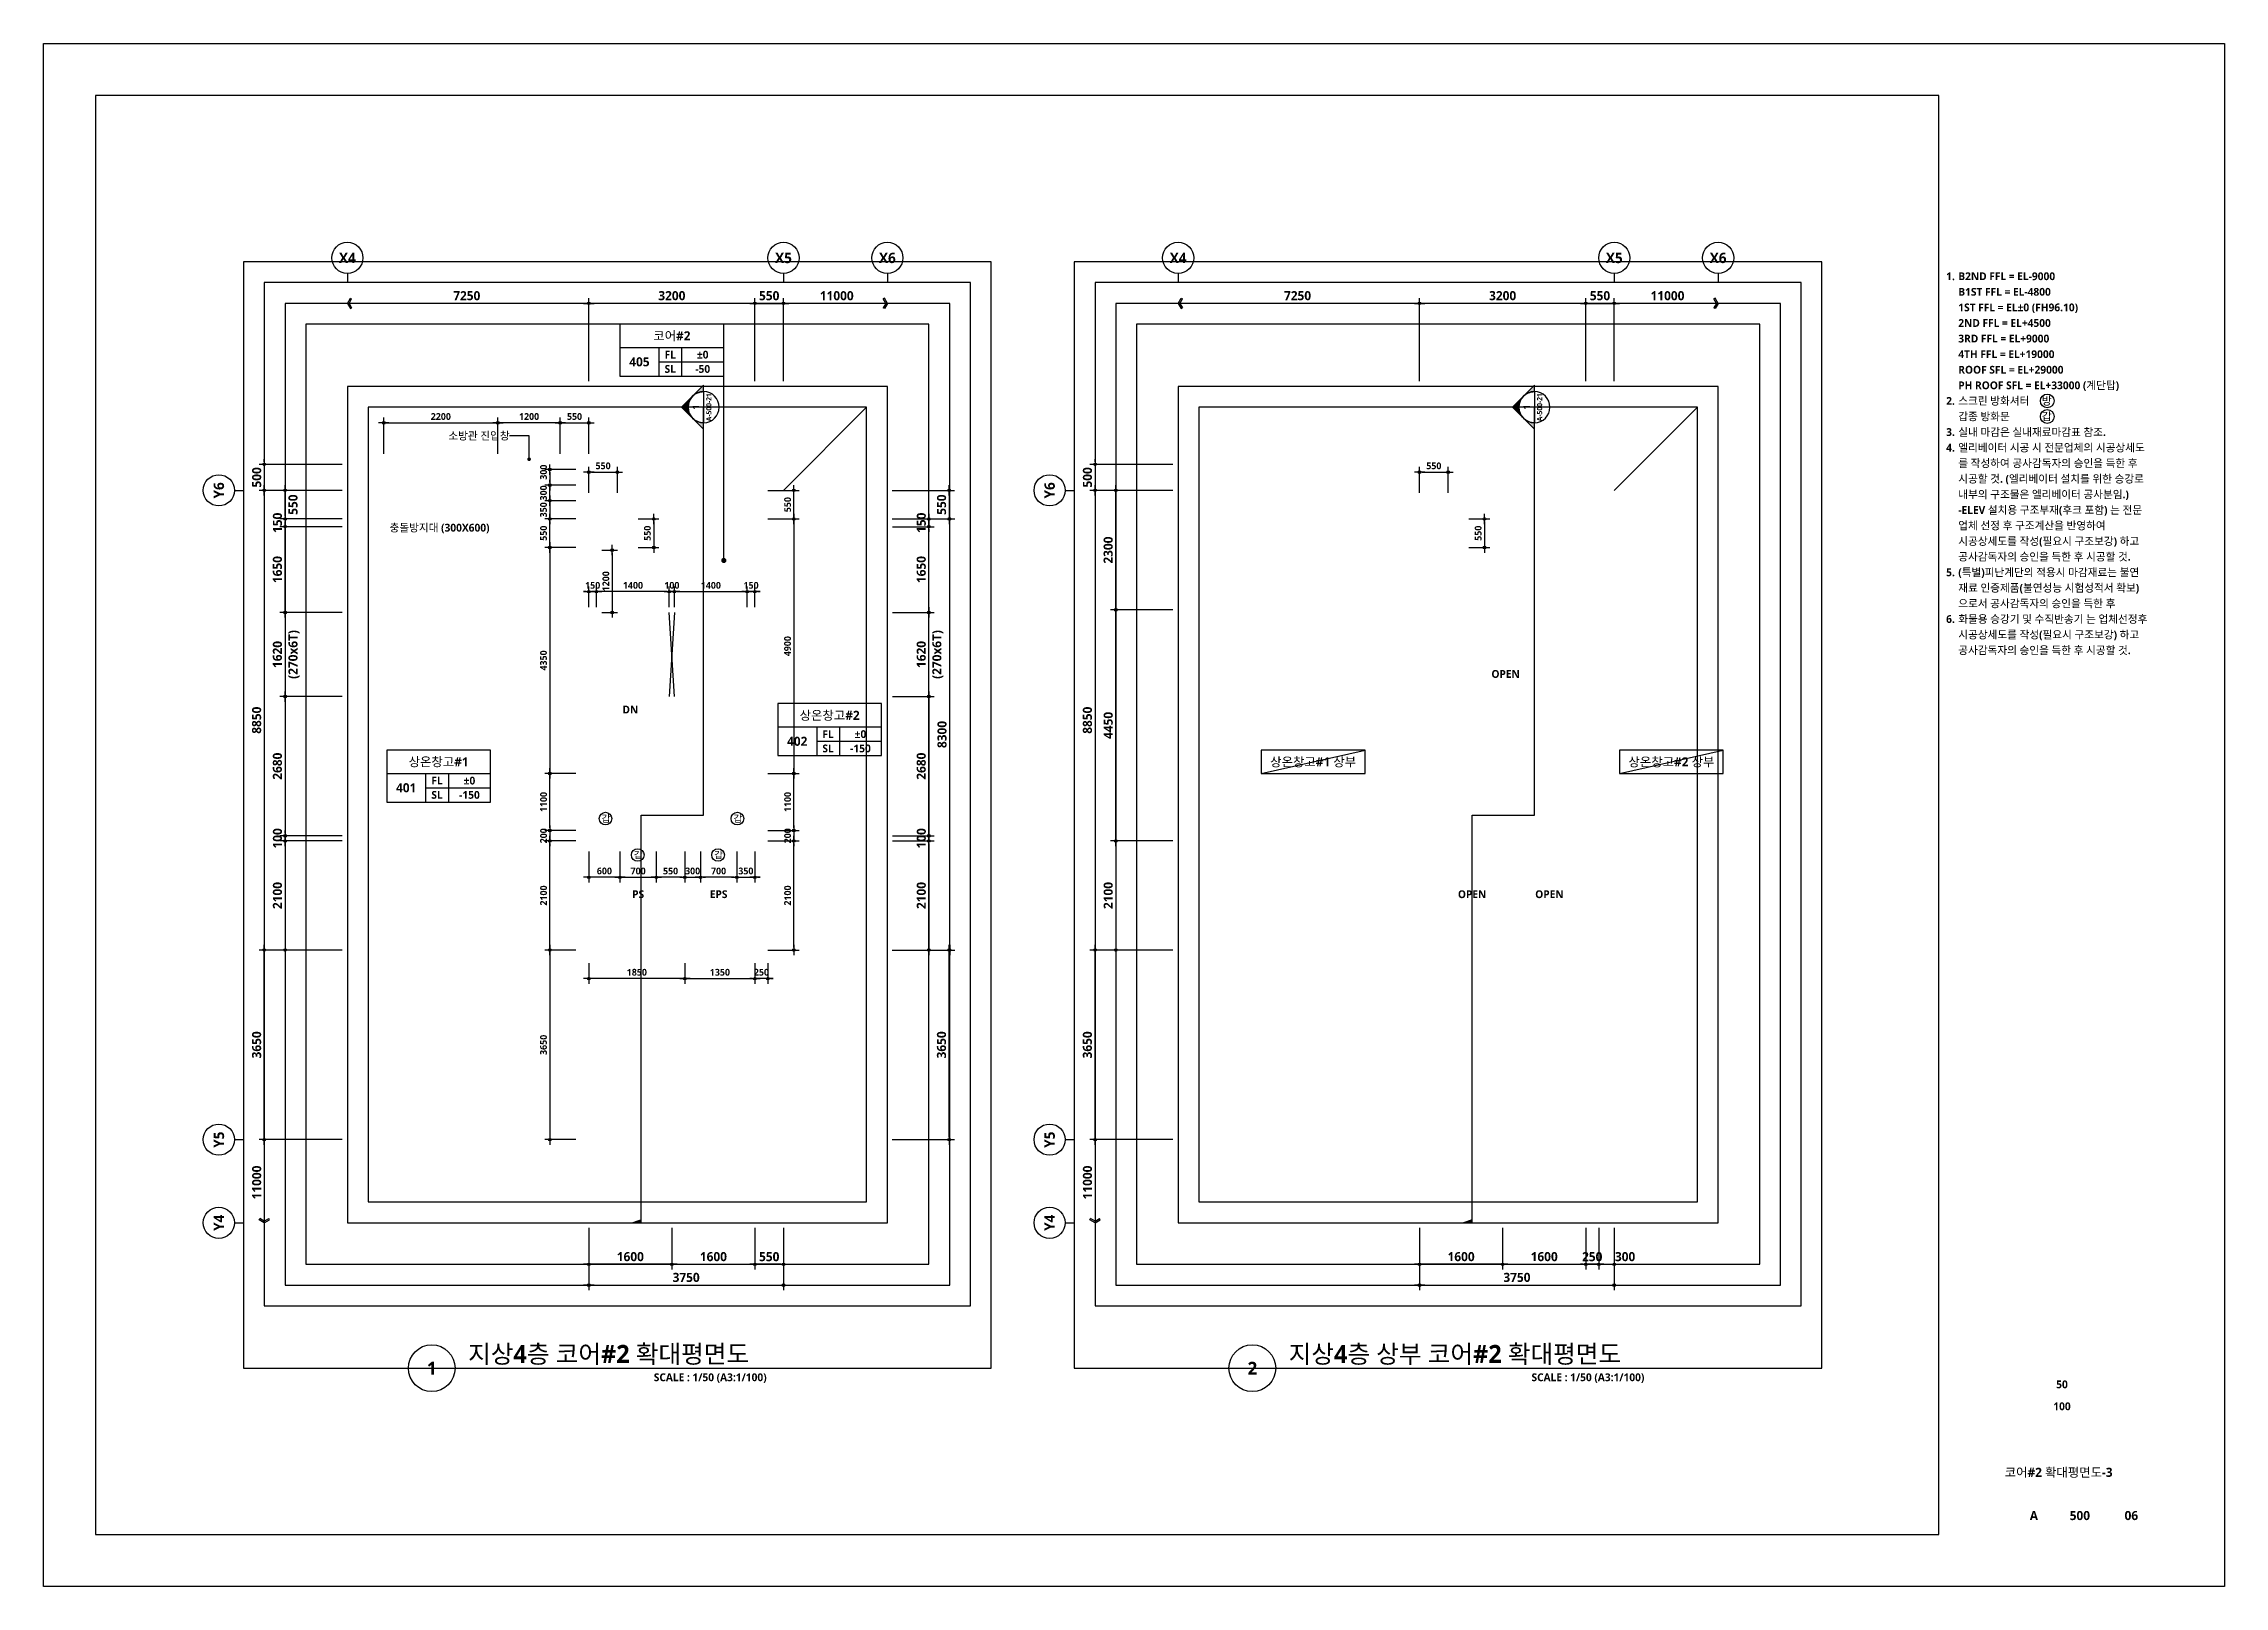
# Model space of a CAD drawing. Header units: millimetres. Extents: x -12482 to 126000, y 0 to 220200.
# Drawn here: x 84000 to 126000, y 29700 to 59400 of the extents above; entities that cross this region are included whole.
import ezdxf
from ezdxf.enums import TextEntityAlignment as Align

# ---------------------------------------------------------------- set-up
doc = ezdxf.new("R2010")
doc.units = ezdxf.units.MM
doc.header["$LTSCALE"] = 60
doc.linetypes.add('CEN', pattern=[62, 60, -1, 0, -1])
doc.layers.get('Defpoints').update_dxf_attribs({"color": 153})
for name, color, linetype in [('A-ANNO-DIM', 4, 'Continuous'), ('A-ANNO-GRA1', 7, 'Continuous'), ('A-ANNO-LEAD', 4, 'Continuous'), ('A-ANNO-NOTE', 7, 'Continuous'), ('A-ANNO-SYMB', 7, 'Continuous'), ('A-ANNO-TEXT1', 7, 'Continuous'), ('A-ANNO-TEXT2', 3, 'Continuous'), ('A-ANNO-TITL', 7, 'Continuous'), ('A-FLOR-OPEN-BELO', 6, 'CEN'), ('A-ST-AXIS-BUB', 7, 'Continuous'), ('A-ST-AXIS-DIM', 7, 'Continuous'), ('AA-MKXS', 3, 'Continuous'), ('AA-MKXX', 3, 'Continuous'), ('AA-XXXX-TXT1', 2, 'Continuous')]:
    doc.layers.add(name, color=color, linetype=linetype)
for name, color, linetype, plot in [('Defpoint', 161, 'Continuous', False), ('G(그리드1)', 185, 'Continuous', False), ('G(그리드2)', 235, 'Continuous', False)]:
    doc.layers.add(name, color=color, linetype=linetype, plot=plot)
doc.styles.add('2020음성 1차', font='NanumGothicBold.ttf')
doc.styles.add('SAMOO', font='romans.shx', dxfattribs={"bigfont": 'whgtxt.shx'})
doc.styles.add('SH_나눔', font='')
doc.styles.add('SH_대대리576', font='')
doc.styles.add('SH_진천_나눔', font='')
doc.styles.get('SH_나눔').set_extended_font_data('NanumGothic', bold=True)
doc.styles.get('SH_대대리576').set_extended_font_data('NanumGothic', bold=True)
doc.styles.get('SH_진천_나눔').set_extended_font_data('NanumGothic', bold=True)
doc.dimstyles.new('SHP 50', dxfattribs={"dimscale": 50, "dimtxt": 3.5, "dimasz": 1, "dimexe": 2, "dimexo": 2, "dimgap": 1, "dimtad": 1, "dimdec": 0, "dimzin": 0, "dimdsep": 46, "dimtxsty": 'SH_진천_나눔', "dimblk": 'DIMDOT', "dimcen": 0.09, "dimclrd": 256, "dimclre": 256, "dimclrt": 3, "dimadec": 0, "dimazin": 1, "dimtfac": 1, "dimtdec": 0, "dimtix": 1, "dimtmove": 2, "dimatfit": 0, "dimldrblk": 'DIMDOT', "dimfxl": 1, "dimtolj": 1, "dimtzin": 0, "dimlwd": -1, "dimlwe": -1, "dimarcsym": 0})
doc.dimstyles.new('SHP 50내부', dxfattribs={"dimscale": 50, "dimtxt": 2.6, "dimasz": 1, "dimexe": 2, "dimexo": 2, "dimgap": 1, "dimtad": 1, "dimdec": 0, "dimzin": 0, "dimdsep": 46, "dimtxsty": '2020음성 1차', "dimblk": 'DIMDOT', "dimcen": 0.09, "dimclrd": 256, "dimclre": 256, "dimclrt": 3, "dimadec": 0, "dimazin": 1, "dimtfac": 1, "dimtdec": 0, "dimtix": 1, "dimtmove": 2, "dimatfit": 0, "dimldrblk": 'DIMDOT', "dimfxl": 1, "dimtolj": 1, "dimtzin": 0, "dimlwd": -1, "dimlwe": -1, "dimarcsym": 0})

msp = doc.modelspace()

# ---------------------------------------------------------------- texts
at = {"layer": 'A-ANNO-TEXT1', "style": 'SH_진천_나눔'}
for s, height, p in [('X4', 200, (89850, 55275)), ('X5', 200, (98250, 55275)), ('X6', 200, (100250, 55275)), ('X4', 200, (105850, 55275)), ('X5', 200, (114250, 55275)), ('X6', 200, (116250, 55275)), ('OPEN', 150, (112156.7, 47265.3)), ('DN', 150, (95300, 46580)), ('PS', 150, (95450, 43025)), ('EPS', 150, (97000, 43025)), ('OPEN', 150, (111511.5, 43025)), ('OPEN', 150, (113000, 43025))]:
    msp.add_text(s, height=height, dxfattribs=at).set_placement(p, align=Align.MIDDLE_CENTER)
at = {"layer": 'A-ANNO-TEXT1', "style": '2020음성 1차'}
for s, p in [('소방관 진입창', (92975, 51850)), ('충돌방지대 (300X600)', (92588.1, 50081.2))]:
    msp.add_text(s, height=150, dxfattribs=at).set_placement(p, align=Align.MIDDLE_RIGHT)
at = {"layer": 'A-ANNO-TEXT1', "style": 'SH_진천_나눔'}
for s, p in [('Y6', (87375, 50800)), ('Y6', (103375, 50800)), ('Y5', (87375, 38300)), ('Y5', (103375, 38300)), ('Y4', (87375, 36700)), ('Y4', (103375, 36700))]:
    msp.add_text(s, height=200, rotation=90, dxfattribs=at).set_placement(p, align=Align.MIDDLE_CENTER)
at = {"layer": 'A-ANNO-TEXT2', "style": 'SH_진천_나눔'}
for s, p in [('상온창고#1 상부', (108450, 45575)), ('상온창고#2 상부', (115350, 45575))]:
    msp.add_text(s, height=175, dxfattribs=at).set_placement(p, align=Align.MIDDLE)
at = {"layer": 'A-ANNO-TITL', "style": 'SH_진천_나눔'}
for s, height, p in [('50', 150, (122872.6, 33588.9)), ('100', 150, (122872.6, 33166.7)), (' 코어#2 확대평면도-3', 175, (122778.4, 31898.6)), ('A', 175, (122331.3, 31063.5)), ('500', 175, (123216.8, 31063.5)), ('06', 175, (124207.9, 31063.5))]:
    msp.add_text(s, height=height, dxfattribs=at).set_placement(p, align=Align.MIDDLE)
at = {"layer": 'A-ST-AXIS-DIM', "color": 3, "char_height": 175, "attachment_point": 5, "style": 'SH_진천_나눔'}
for s, insert in [('\\A1;7250', (92150, 54546.6)), ('\\A1;11000', (99275, 54546)), ('\\A1;7250', (108150, 54546.6)), ('\\A1;11000', (115275, 54546))]:
    msp.add_mtext(s, dxfattribs=dict(at, insert=insert))
at = {"layer": 'A-ST-AXIS-DIM', "color": 3, "char_height": 175, "attachment_point": 5, "rotation": 90, "style": 'SH_진천_나눔'}
for insert in [(88104, 37475), (104104, 37475)]:
    msp.add_mtext('\\A1;11000', dxfattribs=dict(at, insert=insert))

# ---------------------------------------------------------------- blocks, each defined once
blk = doc.blocks.new('*U13165')
at = {"layer": 'A-ANNO-TITL'}
blk.add_line((0, 0), (6250, 0), dxfattribs=at)
blk.add_circle((-450, 0), 450, dxfattribs=at)
at = {"layer": 'AA-XXXX-TXT1', "style": 'SH_진천_나눔'}
blk.add_attdef('DWG.TITLE', (250, 100), '', height=350, dxfattribs=at)
at = {"layer": 'AA-XXXX-TXT1', "color": 7, "style": 'SH_진천_나눔'}
blk.add_attdef('NO1', text='', height=300, dxfattribs=at).set_placement((-450, 0), align=Align.MIDDLE)
at = {"layer": 'AA-XXXX-TXT1', "style": 'SH_진천_나눔'}
blk.add_attdef('SCALE', text='', height=150, dxfattribs=at).set_placement((6000, -100), align=Align.TOP_RIGHT)
blk = doc.blocks.new('*U13237')
at = {"layer": 'A-ANNO-TITL'}
blk.add_line((0, 0), (7350, 0), dxfattribs=at)
blk.add_circle((-450, 0), 450, dxfattribs=at)
at = {"layer": 'AA-XXXX-TXT1', "style": 'SH_진천_나눔'}
blk.add_attdef('DWG.TITLE', (250, 100), '', height=350, dxfattribs=at)
at = {"layer": 'AA-XXXX-TXT1', "color": 7, "style": 'SH_진천_나눔'}
blk.add_attdef('NO1', text='', height=300, dxfattribs=at).set_placement((-450, 0), align=Align.MIDDLE)
at = {"layer": 'AA-XXXX-TXT1', "style": 'SH_진천_나눔'}
blk.add_attdef('SCALE', text='', height=150, dxfattribs=at).set_placement((7100, -100), align=Align.TOP_RIGHT)
blk = doc.blocks.new('A-ST-AXIS-BUB-1')
at = {"layer": 'A-ST-AXIS-BUB'}
blk.add_line((0, 350), (0, 0), dxfattribs=at)
blk.add_circle((0, 950), 600, dxfattribs=at)
blk = doc.blocks.new('arrow1')
at = {"color": 0}
for p, q in [((0, 0), (0.29, 0.5)), ((0, 0), (0.29, -0.5)), ((0.16, 0), (0.41, 0.43)), ((0.16, 0), (0.41, -0.43)), ((0.29, 0.5), (0.41, 0.43)), ((0.29, -0.5), (0.41, -0.43))]:
    blk.add_line(p, q, dxfattribs=at)
blk = doc.blocks.new('DIMDOT')
at = {"color": 0}
blk.add_line((-2, 0), (2, 0), dxfattribs=at)
for radius in [0.5, 0.25]:
    blk.add_circle((0, 0), radius, dxfattribs=at)
blk = doc.blocks.new('*D17130')
at = {"layer": 'A-ST-AXIS-DIM'}
for p, q in [((94500, 52900), (94500, 54500)), ((97650, 54400), (94550, 54400)), ((97700, 52900), (97700, 54500))]:
    blk.add_line(p, q, dxfattribs=at)
at = {"layer": 'Defpoints', "color": 0}
for p in [(94500, 54400), (94500, 52800), (97700, 52800)]:
    blk.add_point(p, dxfattribs=at)
at = {"layer": 'A-ST-AXIS-DIM', "linetype": 'ByBlock', "xscale": 50, "yscale": 50, "zscale": 50, "rotation": 180}
blk.add_blockref('DIMDOT', (94500, 54400), dxfattribs=at)
at = {"layer": 'A-ST-AXIS-DIM', "linetype": 'ByBlock', "xscale": 50, "yscale": 50, "zscale": 50}
blk.add_blockref('DIMDOT', (97700, 54400), dxfattribs=at)
at = {"layer": 'A-ST-AXIS-DIM', "color": 3, "insert": (96100, 54547), "char_height": 175, "attachment_point": 5, "style": 'SH_진천_나눔'}
blk.add_mtext('\\A1;3200', dxfattribs=at)
blk = doc.blocks.new('*D17131')
at = {"layer": 'A-ST-AXIS-DIM'}
for p, q in [((97700, 52900), (97700, 54500)), ((97750, 54400), (98200, 54400)), ((98250, 52900), (98250, 54500))]:
    blk.add_line(p, q, dxfattribs=at)
at = {"layer": 'Defpoints', "color": 0}
for p in [(98250, 54400), (97700, 52800), (98250, 52800)]:
    blk.add_point(p, dxfattribs=at)
at = {"layer": 'A-ST-AXIS-DIM', "linetype": 'ByBlock', "xscale": 50, "yscale": 50, "zscale": 50, "rotation": 180}
blk.add_blockref('DIMDOT', (97700, 54400), dxfattribs=at)
at = {"layer": 'A-ST-AXIS-DIM', "linetype": 'ByBlock', "xscale": 50, "yscale": 50, "zscale": 50}
blk.add_blockref('DIMDOT', (98250, 54400), dxfattribs=at)
at = {"layer": 'A-ST-AXIS-DIM', "color": 3, "insert": (97975, 54546), "char_height": 175, "attachment_point": 5, "style": 'SH_진천_나눔'}
blk.add_mtext('\\A1;550', dxfattribs=at)
blk = doc.blocks.new('*D17172')
at = {"layer": 'A-ST-AXIS-DIM'}
for p, q in [((110500, 52900), (110500, 54500)), ((113650, 54400), (110550, 54400)), ((113700, 52900), (113700, 54500))]:
    blk.add_line(p, q, dxfattribs=at)
at = {"layer": 'Defpoints', "color": 0}
for p in [(110500, 54400), (110500, 52800), (113700, 52800)]:
    blk.add_point(p, dxfattribs=at)
at = {"layer": 'A-ST-AXIS-DIM', "linetype": 'ByBlock', "xscale": 50, "yscale": 50, "zscale": 50, "rotation": 180}
blk.add_blockref('DIMDOT', (110500, 54400), dxfattribs=at)
at = {"layer": 'A-ST-AXIS-DIM', "linetype": 'ByBlock', "xscale": 50, "yscale": 50, "zscale": 50}
blk.add_blockref('DIMDOT', (113700, 54400), dxfattribs=at)
at = {"layer": 'A-ST-AXIS-DIM', "color": 3, "insert": (112100, 54547), "char_height": 175, "attachment_point": 5, "style": 'SH_진천_나눔'}
blk.add_mtext('\\A1;3200', dxfattribs=at)
blk = doc.blocks.new('*D17173')
at = {"layer": 'A-ST-AXIS-DIM'}
for p, q in [((113700, 52900), (113700, 54500)), ((113750, 54400), (114200, 54400)), ((114250, 52900), (114250, 54500))]:
    blk.add_line(p, q, dxfattribs=at)
at = {"layer": 'Defpoints', "color": 0}
for p in [(114250, 54400), (113700, 52800), (114250, 52800)]:
    blk.add_point(p, dxfattribs=at)
at = {"layer": 'A-ST-AXIS-DIM', "linetype": 'ByBlock', "xscale": 50, "yscale": 50, "zscale": 50, "rotation": 180}
blk.add_blockref('DIMDOT', (113700, 54400), dxfattribs=at)
at = {"layer": 'A-ST-AXIS-DIM', "linetype": 'ByBlock', "xscale": 50, "yscale": 50, "zscale": 50}
blk.add_blockref('DIMDOT', (114250, 54400), dxfattribs=at)
at = {"layer": 'A-ST-AXIS-DIM', "color": 3, "insert": (113975, 54546), "char_height": 175, "attachment_point": 5, "style": 'SH_진천_나눔'}
blk.add_mtext('\\A1;550', dxfattribs=at)
blk = doc.blocks.new('*D17917')
at = {"layer": 'A-ST-AXIS-DIM'}
for p, q in [((89750, 51300), (88150, 51300)), ((88250, 51350), (88250, 51400)), ((88250, 51300), (88250, 50800)), ((89750, 50800), (88150, 50800)), ((88250, 50750), (88250, 50700))]:
    blk.add_line(p, q, dxfattribs=at)
at = {"layer": 'Defpoints', "color": 0}
for p in [(89850, 51300), (88250, 50800), (89850, 50800)]:
    blk.add_point(p, dxfattribs=at)
at = {"layer": 'A-ST-AXIS-DIM', "linetype": 'ByBlock', "xscale": 50, "yscale": 50, "zscale": 50}
for p, rotation in [((88250, 51300), 270), ((88250, 50800), 90)]:
    blk.add_blockref('DIMDOT', p, dxfattribs=dict(at, rotation=rotation))
at = {"layer": 'A-ST-AXIS-DIM', "color": 3, "insert": (88104, 51050), "char_height": 175, "attachment_point": 5, "rotation": 90, "style": 'SH_진천_나눔'}
blk.add_mtext('\\A1;500', dxfattribs=at)
blk = doc.blocks.new('*D17918')
at = {"layer": 'A-ST-AXIS-DIM'}
for p, q in [((89750, 50800), (88150, 50800)), ((88250, 50750), (88250, 42000)), ((89750, 41950), (88150, 41950))]:
    blk.add_line(p, q, dxfattribs=at)
at = {"layer": 'Defpoints', "color": 0}
for p in [(89850, 50800), (88250, 41950), (89850, 41950)]:
    blk.add_point(p, dxfattribs=at)
at = {"layer": 'A-ST-AXIS-DIM', "linetype": 'ByBlock', "xscale": 50, "yscale": 50, "zscale": 50}
for p, rotation in [((88250, 50800), 90), ((88250, 41950), 270)]:
    blk.add_blockref('DIMDOT', p, dxfattribs=dict(at, rotation=rotation))
at = {"layer": 'A-ST-AXIS-DIM', "color": 3, "insert": (88103, 46375), "char_height": 175, "attachment_point": 5, "rotation": 90, "style": 'SH_진천_나눔'}
blk.add_mtext('\\A1;8850', dxfattribs=at)
blk = doc.blocks.new('*D17919')
at = {"layer": 'A-ST-AXIS-DIM'}
for p, q in [((89750, 41950), (88150, 41950)), ((88250, 38350), (88250, 41900)), ((89750, 38300), (88150, 38300))]:
    blk.add_line(p, q, dxfattribs=at)
at = {"layer": 'Defpoints', "color": 0}
for p in [(88250, 41950), (89850, 41950), (89850, 38300)]:
    blk.add_point(p, dxfattribs=at)
at = {"layer": 'A-ST-AXIS-DIM', "linetype": 'ByBlock', "xscale": 50, "yscale": 50, "zscale": 50}
for p, rotation in [((88250, 41950), 90), ((88250, 38300), 270)]:
    blk.add_blockref('DIMDOT', p, dxfattribs=dict(at, rotation=rotation))
at = {"layer": 'A-ST-AXIS-DIM', "color": 3, "insert": (88103, 40125), "char_height": 175, "attachment_point": 5, "rotation": 90, "style": 'SH_진천_나눔'}
blk.add_mtext('\\A1;3650', dxfattribs=at)
blk = doc.blocks.new('*D17920')
at = {"layer": 'A-ST-AXIS-DIM'}
for p, q in [((89750, 44050), (88550, 44050)), ((88650, 44000), (88650, 42000)), ((89750, 41950), (88550, 41950))]:
    blk.add_line(p, q, dxfattribs=at)
at = {"layer": 'Defpoints', "color": 0}
for p in [(89850, 44050), (88650, 41950), (89850, 41950)]:
    blk.add_point(p, dxfattribs=at)
at = {"layer": 'A-ST-AXIS-DIM', "linetype": 'ByBlock', "xscale": 50, "yscale": 50, "zscale": 50}
for p, rotation in [((88650, 44050), 90), ((88650, 41950), 270)]:
    blk.add_blockref('DIMDOT', p, dxfattribs=dict(at, rotation=rotation))
at = {"layer": 'A-ST-AXIS-DIM', "color": 3, "insert": (88504, 43000), "char_height": 175, "attachment_point": 5, "rotation": 90, "style": 'SH_진천_나눔'}
blk.add_mtext('\\A1;2100', dxfattribs=at)
blk = doc.blocks.new('*D17921')
at = {"layer": 'A-ST-AXIS-DIM'}
for p, q in [((89750, 50100), (88550, 50100)), ((88650, 48500), (88650, 50050)), ((89750, 48450), (88550, 48450))]:
    blk.add_line(p, q, dxfattribs=at)
at = {"layer": 'Defpoints', "color": 0}
for p in [(88650, 50100), (89850, 50100), (89850, 48450)]:
    blk.add_point(p, dxfattribs=at)
at = {"layer": 'A-ST-AXIS-DIM', "linetype": 'ByBlock', "xscale": 50, "yscale": 50, "zscale": 50}
for p, rotation in [((88650, 50100), 90), ((88650, 48450), 270)]:
    blk.add_blockref('DIMDOT', p, dxfattribs=dict(at, rotation=rotation))
at = {"layer": 'A-ST-AXIS-DIM', "color": 3, "insert": (88503, 49275), "char_height": 175, "attachment_point": 5, "rotation": 90, "style": 'SH_진천_나눔'}
blk.add_mtext('\\A1;1650', dxfattribs=at)
blk = doc.blocks.new('*D17922')
at = {"layer": 'A-ST-AXIS-DIM'}
for p, q in [((89750, 44150), (88550, 44150)), ((88650, 44200), (88650, 44250)), ((88650, 44050), (88650, 44150)), ((89750, 44050), (88550, 44050)), ((88650, 44000), (88650, 43950))]:
    blk.add_line(p, q, dxfattribs=at)
at = {"layer": 'Defpoints', "color": 0}
for p in [(88650, 44150), (89850, 44150), (89850, 44050)]:
    blk.add_point(p, dxfattribs=at)
at = {"layer": 'A-ST-AXIS-DIM', "linetype": 'ByBlock', "xscale": 50, "yscale": 50, "zscale": 50}
for p, rotation in [((88650, 44150), 270), ((88650, 44050), 90)]:
    blk.add_blockref('DIMDOT', p, dxfattribs=dict(at, rotation=rotation))
at = {"layer": 'A-ST-AXIS-DIM', "color": 3, "insert": (88504, 44100), "char_height": 175, "attachment_point": 5, "rotation": 90, "style": 'SH_진천_나눔'}
blk.add_mtext('\\A1;100', dxfattribs=at)
blk = doc.blocks.new('*D17923')
at = {"layer": 'A-ANNO-DIM'}
for p, q in [((92750, 51500), (92750, 52200)), ((93900, 52100), (92800, 52100)), ((93950, 51500), (93950, 52200))]:
    blk.add_line(p, q, dxfattribs=at)
at = {"layer": 'Defpoints', "color": 0}
for p in [(92750, 52100), (92750, 51400), (93950, 51400)]:
    blk.add_point(p, dxfattribs=at)
at = {"layer": 'A-ANNO-DIM', "linetype": 'ByBlock', "xscale": 50, "yscale": 50, "zscale": 50, "rotation": 180}
blk.add_blockref('DIMDOT', (92750, 52100), dxfattribs=at)
at = {"layer": 'A-ANNO-DIM', "linetype": 'ByBlock', "xscale": 50, "yscale": 50, "zscale": 50}
blk.add_blockref('DIMDOT', (93950, 52100), dxfattribs=at)
at = {"layer": 'A-ANNO-DIM', "color": 3, "insert": (93350, 52221), "char_height": 130, "attachment_point": 5, "style": '2020음성 1차'}
blk.add_mtext('\\A1;1200', dxfattribs=at)
blk = doc.blocks.new('*D17924')
at = {"layer": 'A-ANNO-DIM'}
for p, q in [((90550, 51500), (90550, 52200)), ((90600, 52100), (92700, 52100)), ((92750, 51500), (92750, 52200))]:
    blk.add_line(p, q, dxfattribs=at)
at = {"layer": 'Defpoints', "color": 0}
for p in [(92750, 52100), (90550, 51400), (92750, 51400)]:
    blk.add_point(p, dxfattribs=at)
at = {"layer": 'A-ANNO-DIM', "linetype": 'ByBlock', "xscale": 50, "yscale": 50, "zscale": 50, "rotation": 180}
blk.add_blockref('DIMDOT', (90550, 52100), dxfattribs=at)
at = {"layer": 'A-ANNO-DIM', "linetype": 'ByBlock', "xscale": 50, "yscale": 50, "zscale": 50}
blk.add_blockref('DIMDOT', (92750, 52100), dxfattribs=at)
at = {"layer": 'A-ANNO-DIM', "color": 3, "insert": (91650, 52221), "char_height": 130, "attachment_point": 5, "style": '2020음성 1차'}
blk.add_mtext('\\A1;2200', dxfattribs=at)
blk = doc.blocks.new('*D17925')
at = {"layer": 'A-ANNO-DIM'}
for p, q in [((93950, 51500), (93950, 52200)), ((94000, 52100), (94450, 52100)), ((94500, 51500), (94500, 52200))]:
    blk.add_line(p, q, dxfattribs=at)
at = {"layer": 'Defpoints', "color": 0}
for p in [(94500, 52100), (93950, 51400), (94500, 51400)]:
    blk.add_point(p, dxfattribs=at)
at = {"layer": 'A-ANNO-DIM', "linetype": 'ByBlock', "xscale": 50, "yscale": 50, "zscale": 50, "rotation": 180}
blk.add_blockref('DIMDOT', (93950, 52100), dxfattribs=at)
at = {"layer": 'A-ANNO-DIM', "linetype": 'ByBlock', "xscale": 50, "yscale": 50, "zscale": 50}
blk.add_blockref('DIMDOT', (94500, 52100), dxfattribs=at)
at = {"layer": 'A-ANNO-DIM', "color": 3, "insert": (94225, 52221), "char_height": 130, "attachment_point": 5, "style": '2020음성 1차'}
blk.add_mtext('\\A1;550', dxfattribs=at)
blk = doc.blocks.new('*D17926')
at = {"layer": 'A-ST-AXIS-DIM'}
for p, q in [((94500, 36600), (94500, 35400)), ((98250, 36600), (98250, 35400)), ((94550, 35500), (98200, 35500))]:
    blk.add_line(p, q, dxfattribs=at)
at = {"layer": 'Defpoints', "color": 0}
for p in [(94500, 36700), (98250, 36700), (98250, 35500)]:
    blk.add_point(p, dxfattribs=at)
at = {"layer": 'A-ST-AXIS-DIM', "linetype": 'ByBlock', "xscale": 50, "yscale": 50, "zscale": 50, "rotation": 180}
blk.add_blockref('DIMDOT', (94500, 35500), dxfattribs=at)
at = {"layer": 'A-ST-AXIS-DIM', "linetype": 'ByBlock', "xscale": 50, "yscale": 50, "zscale": 50}
blk.add_blockref('DIMDOT', (98250, 35500), dxfattribs=at)
at = {"layer": 'A-ST-AXIS-DIM', "color": 3, "insert": (96375, 35647), "char_height": 175, "attachment_point": 5, "style": 'SH_진천_나눔'}
blk.add_mtext('\\A1;3750', dxfattribs=at)
blk = doc.blocks.new('*D17927')
at = {"layer": 'A-ST-AXIS-DIM'}
for p, q in [((96100, 36600), (96100, 35800)), ((97700, 36600), (97700, 35800)), ((96150, 35900), (97650, 35900))]:
    blk.add_line(p, q, dxfattribs=at)
at = {"layer": 'Defpoints', "color": 0}
for p in [(96100, 36700), (97700, 36700), (97700, 35900)]:
    blk.add_point(p, dxfattribs=at)
at = {"layer": 'A-ST-AXIS-DIM', "linetype": 'ByBlock', "xscale": 50, "yscale": 50, "zscale": 50, "rotation": 180}
blk.add_blockref('DIMDOT', (96100, 35900), dxfattribs=at)
at = {"layer": 'A-ST-AXIS-DIM', "linetype": 'ByBlock', "xscale": 50, "yscale": 50, "zscale": 50}
blk.add_blockref('DIMDOT', (97700, 35900), dxfattribs=at)
at = {"layer": 'A-ST-AXIS-DIM', "color": 3, "insert": (96900, 36047), "char_height": 175, "attachment_point": 5, "style": 'SH_진천_나눔'}
blk.add_mtext('\\A1;1600', dxfattribs=at)
blk = doc.blocks.new('*D17928')
at = {"layer": 'A-ST-AXIS-DIM'}
for p, q in [((94500, 36600), (94500, 35800)), ((96100, 36600), (96100, 35800)), ((96050, 35900), (94550, 35900))]:
    blk.add_line(p, q, dxfattribs=at)
at = {"layer": 'Defpoints', "color": 0}
for p in [(94500, 36700), (96100, 36700), (94500, 35900)]:
    blk.add_point(p, dxfattribs=at)
at = {"layer": 'A-ST-AXIS-DIM', "linetype": 'ByBlock', "xscale": 50, "yscale": 50, "zscale": 50, "rotation": 180}
blk.add_blockref('DIMDOT', (94500, 35900), dxfattribs=at)
at = {"layer": 'A-ST-AXIS-DIM', "linetype": 'ByBlock', "xscale": 50, "yscale": 50, "zscale": 50}
blk.add_blockref('DIMDOT', (96100, 35900), dxfattribs=at)
at = {"layer": 'A-ST-AXIS-DIM', "color": 3, "insert": (95300, 36047), "char_height": 175, "attachment_point": 5, "style": 'SH_진천_나눔'}
blk.add_mtext('\\A1;1600', dxfattribs=at)
blk = doc.blocks.new('*D17929')
at = {"layer": 'A-ST-AXIS-DIM'}
for p, q in [((100350, 46830), (101150, 46830)), ((101050, 46780), (101050, 44200)), ((100350, 44150), (101150, 44150))]:
    blk.add_line(p, q, dxfattribs=at)
at = {"layer": 'Defpoints', "color": 0}
for p in [(100250, 46830), (100250, 44150), (101050, 44150)]:
    blk.add_point(p, dxfattribs=at)
at = {"layer": 'A-ST-AXIS-DIM', "linetype": 'ByBlock', "xscale": 50, "yscale": 50, "zscale": 50}
for p, rotation in [((101050, 46830), 90), ((101050, 44150), 270)]:
    blk.add_blockref('DIMDOT', p, dxfattribs=dict(at, rotation=rotation))
at = {"layer": 'A-ST-AXIS-DIM', "color": 3, "insert": (100903, 45490), "char_height": 175, "attachment_point": 5, "rotation": 90, "style": 'SH_진천_나눔'}
blk.add_mtext('\\A1;2680', dxfattribs=at)
blk = doc.blocks.new('*D17930')
at = {"layer": 'A-ST-AXIS-DIM'}
for p, q in [((100350, 44150), (101150, 44150)), ((101050, 44200), (101050, 44250)), ((101050, 44050), (101050, 44150)), ((100350, 44050), (101150, 44050)), ((101050, 44000), (101050, 43950))]:
    blk.add_line(p, q, dxfattribs=at)
at = {"layer": 'Defpoints', "color": 0}
for p in [(100250, 44150), (101050, 44150), (100250, 44050)]:
    blk.add_point(p, dxfattribs=at)
at = {"layer": 'A-ST-AXIS-DIM', "linetype": 'ByBlock', "xscale": 50, "yscale": 50, "zscale": 50}
for p, rotation in [((101050, 44150), 270), ((101050, 44050), 90)]:
    blk.add_blockref('DIMDOT', p, dxfattribs=dict(at, rotation=rotation))
at = {"layer": 'A-ST-AXIS-DIM', "color": 3, "insert": (100904, 44100), "char_height": 175, "attachment_point": 5, "rotation": 90, "style": 'SH_진천_나눔'}
blk.add_mtext('\\A1;100', dxfattribs=at)
blk = doc.blocks.new('*D17931')
at = {"layer": 'A-ST-AXIS-DIM'}
for p, q in [((100350, 44050), (101150, 44050)), ((101050, 44000), (101050, 42000)), ((100350, 41950), (101150, 41950))]:
    blk.add_line(p, q, dxfattribs=at)
at = {"layer": 'Defpoints', "color": 0}
for p in [(100250, 44050), (100250, 41950), (101050, 41950)]:
    blk.add_point(p, dxfattribs=at)
at = {"layer": 'A-ST-AXIS-DIM', "linetype": 'ByBlock', "xscale": 50, "yscale": 50, "zscale": 50}
for p, rotation in [((101050, 44050), 90), ((101050, 41950), 270)]:
    blk.add_blockref('DIMDOT', p, dxfattribs=dict(at, rotation=rotation))
at = {"layer": 'A-ST-AXIS-DIM', "color": 3, "insert": (100904, 43000), "char_height": 175, "attachment_point": 5, "rotation": 90, "style": 'SH_진천_나눔'}
blk.add_mtext('\\A1;2100', dxfattribs=at)
blk = doc.blocks.new('*D17932')
at = {"layer": 'A-ST-AXIS-DIM'}
for p, q in [((100350, 48450), (101150, 48450)), ((101050, 46880), (101050, 48400)), ((100350, 46830), (101150, 46830))]:
    blk.add_line(p, q, dxfattribs=at)
at = {"layer": 'Defpoints', "color": 0}
for p in [(100250, 48450), (101050, 48450), (100250, 46830)]:
    blk.add_point(p, dxfattribs=at)
at = {"layer": 'A-ST-AXIS-DIM', "linetype": 'ByBlock', "xscale": 50, "yscale": 50, "zscale": 50}
for p, rotation in [((101050, 48450), 90), ((101050, 46830), 270)]:
    blk.add_blockref('DIMDOT', p, dxfattribs=dict(at, rotation=rotation))
at = {"layer": 'A-ST-AXIS-DIM', "color": 3, "char_height": 175, "attachment_point": 5, "rotation": 90, "style": 'SH_진천_나눔'}
for s, insert in [('\\A1;1620', (100903, 47640)), ('\\A1;(270x6T)', (101222, 47640))]:
    blk.add_mtext(s, dxfattribs=dict(at, insert=insert))
blk = doc.blocks.new('갑종 TEXT100')
at = {"layer": 'A-ANNO-SYMB'}
blk.add_circle((0, 0), 243, dxfattribs=at)
at = {"layer": 'A-ANNO-TITL', "style": '2020음성 1차'}
blk.add_text('갑 ', height=266.7, dxfattribs=at).set_placement((67, 0), align=Align.MIDDLE_CENTER)
blk = doc.blocks.new('*D17941')
at = {"layer": 'A-ANNO-DIM'}
for p, q in [((94500, 41700), (94500, 41300)), ((96350, 41700), (96350, 41300)), ((96300, 41400), (94550, 41400))]:
    blk.add_line(p, q, dxfattribs=at)
at = {"layer": 'Defpoints', "color": 0}
for p in [(94500, 41800), (96350, 41800), (94500, 41400)]:
    blk.add_point(p, dxfattribs=at)
at = {"layer": 'A-ANNO-DIM', "linetype": 'ByBlock', "xscale": 50, "yscale": 50, "zscale": 50, "rotation": 180}
blk.add_blockref('DIMDOT', (94500, 41400), dxfattribs=at)
at = {"layer": 'A-ANNO-DIM', "linetype": 'ByBlock', "xscale": 50, "yscale": 50, "zscale": 50}
blk.add_blockref('DIMDOT', (96350, 41400), dxfattribs=at)
at = {"layer": 'A-ANNO-DIM', "color": 3, "insert": (95425, 41522), "char_height": 130, "attachment_point": 5, "style": '2020음성 1차'}
blk.add_mtext('\\A1;1850', dxfattribs=at)
blk = doc.blocks.new('*D17950')
at = {"layer": 'A-ST-AXIS-DIM'}
for p, q in [((105750, 51300), (104150, 51300)), ((104250, 51350), (104250, 51400)), ((104250, 51300), (104250, 50800)), ((105750, 50800), (104150, 50800)), ((104250, 50750), (104250, 50700))]:
    blk.add_line(p, q, dxfattribs=at)
at = {"layer": 'Defpoints', "color": 0}
for p in [(105850, 51300), (104250, 50800), (105850, 50800)]:
    blk.add_point(p, dxfattribs=at)
at = {"layer": 'A-ST-AXIS-DIM', "linetype": 'ByBlock', "xscale": 50, "yscale": 50, "zscale": 50}
for p, rotation in [((104250, 51300), 270), ((104250, 50800), 90)]:
    blk.add_blockref('DIMDOT', p, dxfattribs=dict(at, rotation=rotation))
at = {"layer": 'A-ST-AXIS-DIM', "color": 3, "insert": (104104, 51050), "char_height": 175, "attachment_point": 5, "rotation": 90, "style": 'SH_진천_나눔'}
blk.add_mtext('\\A1;500', dxfattribs=at)
blk = doc.blocks.new('*D17951')
at = {"layer": 'A-ST-AXIS-DIM'}
for p, q in [((105750, 50800), (104150, 50800)), ((104250, 50750), (104250, 42000)), ((105750, 41950), (104150, 41950))]:
    blk.add_line(p, q, dxfattribs=at)
at = {"layer": 'Defpoints', "color": 0}
for p in [(105850, 50800), (104250, 41950), (105850, 41950)]:
    blk.add_point(p, dxfattribs=at)
at = {"layer": 'A-ST-AXIS-DIM', "linetype": 'ByBlock', "xscale": 50, "yscale": 50, "zscale": 50}
for p, rotation in [((104250, 50800), 90), ((104250, 41950), 270)]:
    blk.add_blockref('DIMDOT', p, dxfattribs=dict(at, rotation=rotation))
at = {"layer": 'A-ST-AXIS-DIM', "color": 3, "insert": (104103, 46375), "char_height": 175, "attachment_point": 5, "rotation": 90, "style": 'SH_진천_나눔'}
blk.add_mtext('\\A1;8850', dxfattribs=at)
blk = doc.blocks.new('*D17952')
at = {"layer": 'A-ST-AXIS-DIM'}
for p, q in [((105750, 41950), (104150, 41950)), ((104250, 38350), (104250, 41900)), ((105750, 38300), (104150, 38300))]:
    blk.add_line(p, q, dxfattribs=at)
at = {"layer": 'Defpoints', "color": 0}
for p in [(104250, 41950), (105850, 41950), (105850, 38300)]:
    blk.add_point(p, dxfattribs=at)
at = {"layer": 'A-ST-AXIS-DIM', "linetype": 'ByBlock', "xscale": 50, "yscale": 50, "zscale": 50}
for p, rotation in [((104250, 41950), 90), ((104250, 38300), 270)]:
    blk.add_blockref('DIMDOT', p, dxfattribs=dict(at, rotation=rotation))
at = {"layer": 'A-ST-AXIS-DIM', "color": 3, "insert": (104103, 40125), "char_height": 175, "attachment_point": 5, "rotation": 90, "style": 'SH_진천_나눔'}
blk.add_mtext('\\A1;3650', dxfattribs=at)
blk = doc.blocks.new('*D17953')
at = {"layer": 'A-ST-AXIS-DIM'}
for p, q in [((105750, 44050), (104550, 44050)), ((104650, 44000), (104650, 42000)), ((105750, 41950), (104550, 41950))]:
    blk.add_line(p, q, dxfattribs=at)
at = {"layer": 'Defpoints', "color": 0}
for p in [(105850, 44050), (104650, 41950), (105850, 41950)]:
    blk.add_point(p, dxfattribs=at)
at = {"layer": 'A-ST-AXIS-DIM', "linetype": 'ByBlock', "xscale": 50, "yscale": 50, "zscale": 50}
for p, rotation in [((104650, 44050), 90), ((104650, 41950), 270)]:
    blk.add_blockref('DIMDOT', p, dxfattribs=dict(at, rotation=rotation))
at = {"layer": 'A-ST-AXIS-DIM', "color": 3, "insert": (104504, 43000), "char_height": 175, "attachment_point": 5, "rotation": 90, "style": 'SH_진천_나눔'}
blk.add_mtext('\\A1;2100', dxfattribs=at)
blk = doc.blocks.new('*D17954')
at = {"layer": 'A-ST-AXIS-DIM'}
for p, q in [((105750, 50800), (104550, 50800)), ((104650, 48550), (104650, 50750)), ((105750, 48500), (104550, 48500))]:
    blk.add_line(p, q, dxfattribs=at)
at = {"layer": 'Defpoints', "color": 0}
for p in [(104650, 50800), (105850, 50800), (105850, 48500)]:
    blk.add_point(p, dxfattribs=at)
at = {"layer": 'A-ST-AXIS-DIM', "linetype": 'ByBlock', "xscale": 50, "yscale": 50, "zscale": 50}
for p, rotation in [((104650, 50800), 90), ((104650, 48500), 270)]:
    blk.add_blockref('DIMDOT', p, dxfattribs=dict(at, rotation=rotation))
at = {"layer": 'A-ST-AXIS-DIM', "color": 3, "insert": (104503, 49650), "char_height": 175, "attachment_point": 5, "rotation": 90, "style": 'SH_진천_나눔'}
blk.add_mtext('\\A1;2300', dxfattribs=at)
blk = doc.blocks.new('*D17955')
at = {"layer": 'A-ST-AXIS-DIM'}
for p, q in [((105750, 48500), (104550, 48500)), ((104650, 44100), (104650, 48450)), ((105750, 44050), (104550, 44050))]:
    blk.add_line(p, q, dxfattribs=at)
at = {"layer": 'Defpoints', "color": 0}
for p in [(104650, 48500), (105850, 48500), (105850, 44050)]:
    blk.add_point(p, dxfattribs=at)
at = {"layer": 'A-ST-AXIS-DIM', "linetype": 'ByBlock', "xscale": 50, "yscale": 50, "zscale": 50}
for p, rotation in [((104650, 48500), 90), ((104650, 44050), 270)]:
    blk.add_blockref('DIMDOT', p, dxfattribs=dict(at, rotation=rotation))
at = {"layer": 'A-ST-AXIS-DIM', "color": 3, "insert": (104504, 46275), "char_height": 175, "attachment_point": 5, "rotation": 90, "style": 'SH_진천_나눔'}
blk.add_mtext('\\A1;4450', dxfattribs=at)
blk = doc.blocks.new('*D17959')
at = {"layer": 'A-ANNO-DIM'}
for p, q in [((94500, 50750), (94500, 51250)), ((95050, 50750), (95050, 51250)), ((94550, 51150), (95000, 51150))]:
    blk.add_line(p, q, dxfattribs=at)
at = {"layer": 'Defpoints', "color": 0}
for p in [(95050, 51150), (94500, 50650), (95050, 50650)]:
    blk.add_point(p, dxfattribs=at)
at = {"layer": 'A-ANNO-DIM', "linetype": 'ByBlock', "xscale": 50, "yscale": 50, "zscale": 50, "rotation": 180}
blk.add_blockref('DIMDOT', (94500, 51150), dxfattribs=at)
at = {"layer": 'A-ANNO-DIM', "linetype": 'ByBlock', "xscale": 50, "yscale": 50, "zscale": 50}
blk.add_blockref('DIMDOT', (95050, 51150), dxfattribs=at)
at = {"layer": 'A-ANNO-DIM', "color": 3, "insert": (94775, 51271), "char_height": 130, "attachment_point": 5, "style": '2020음성 1차'}
blk.add_mtext('\\A1;550', dxfattribs=at)
blk = doc.blocks.new('*D17960')
at = {"layer": 'A-ANNO-DIM'}
for p, q in [((95450, 50250), (95850, 50250)), ((95750, 50200), (95750, 49750)), ((95450, 49700), (95850, 49700))]:
    blk.add_line(p, q, dxfattribs=at)
at = {"layer": 'Defpoints', "color": 0}
for p in [(95350, 50250), (95350, 49700), (95750, 49700)]:
    blk.add_point(p, dxfattribs=at)
at = {"layer": 'A-ANNO-DIM', "linetype": 'ByBlock', "xscale": 50, "yscale": 50, "zscale": 50}
for p, rotation in [((95750, 50250), 90), ((95750, 49700), 270)]:
    blk.add_blockref('DIMDOT', p, dxfattribs=dict(at, rotation=rotation))
at = {"layer": 'A-ANNO-DIM', "color": 3, "insert": (95629, 49975), "char_height": 130, "attachment_point": 5, "rotation": 90, "style": '2020음성 1차'}
blk.add_mtext('\\A1;550', dxfattribs=at)
blk = doc.blocks.new('*D17961')
at = {"layer": 'A-ANNO-DIM'}
for p, q in [((94750, 49650), (95050, 49650)), ((94950, 49600), (94950, 48500)), ((94750, 48450), (95050, 48450))]:
    blk.add_line(p, q, dxfattribs=at)
at = {"layer": 'Defpoints', "color": 0}
for p in [(94650, 49650), (94650, 48450), (94950, 48450)]:
    blk.add_point(p, dxfattribs=at)
at = {"layer": 'A-ANNO-DIM', "linetype": 'ByBlock', "xscale": 50, "yscale": 50, "zscale": 50}
for p, rotation in [((94950, 49650), 90), ((94950, 48450), 270)]:
    blk.add_blockref('DIMDOT', p, dxfattribs=dict(at, rotation=rotation))
at = {"layer": 'A-ANNO-DIM', "color": 3, "insert": (94829, 49050), "char_height": 130, "attachment_point": 5, "rotation": 90, "style": '2020음성 1차'}
blk.add_mtext('\\A1;1200', dxfattribs=at)
blk = doc.blocks.new('*D17962')
at = {"layer": 'A-ANNO-DIM'}
for p, q in [((96000, 48850), (95950, 48850)), ((96050, 48550), (96050, 48950)), ((96050, 48850), (96150, 48850)), ((96150, 48550), (96150, 48950)), ((96200, 48850), (96250, 48850))]:
    blk.add_line(p, q, dxfattribs=at)
at = {"layer": 'Defpoints', "color": 0}
for p in [(96150, 48850), (96050, 48450), (96150, 48450)]:
    blk.add_point(p, dxfattribs=at)
at = {"layer": 'A-ANNO-DIM', "linetype": 'ByBlock', "xscale": 50, "yscale": 50, "zscale": 50}
blk.add_blockref('DIMDOT', (96050, 48850), dxfattribs=at)
at = {"layer": 'A-ANNO-DIM', "linetype": 'ByBlock', "xscale": 50, "yscale": 50, "zscale": 50, "rotation": 180}
blk.add_blockref('DIMDOT', (96150, 48850), dxfattribs=at)
at = {"layer": 'A-ANNO-DIM', "color": 3, "insert": (96100, 48971), "char_height": 130, "attachment_point": 5, "style": '2020음성 1차'}
blk.add_mtext('\\A1;100', dxfattribs=at)
blk = doc.blocks.new('*D17963')
at = {"layer": 'A-ANNO-DIM'}
for p, q in [((94650, 48550), (94650, 48950)), ((96000, 48850), (94700, 48850)), ((96050, 48550), (96050, 48950))]:
    blk.add_line(p, q, dxfattribs=at)
at = {"layer": 'Defpoints', "color": 0}
for p in [(94650, 48850), (94650, 48450), (96050, 48450)]:
    blk.add_point(p, dxfattribs=at)
at = {"layer": 'A-ANNO-DIM', "linetype": 'ByBlock', "xscale": 50, "yscale": 50, "zscale": 50, "rotation": 180}
blk.add_blockref('DIMDOT', (94650, 48850), dxfattribs=at)
at = {"layer": 'A-ANNO-DIM', "linetype": 'ByBlock', "xscale": 50, "yscale": 50, "zscale": 50}
blk.add_blockref('DIMDOT', (96050, 48850), dxfattribs=at)
at = {"layer": 'A-ANNO-DIM', "color": 3, "insert": (95350, 48971), "char_height": 130, "attachment_point": 5, "style": '2020음성 1차'}
blk.add_mtext('\\A1;1400', dxfattribs=at)
blk = doc.blocks.new('*D17964')
at = {"layer": 'A-ANNO-DIM'}
for p, q in [((94450, 48850), (94400, 48850)), ((94500, 48550), (94500, 48950)), ((94500, 48850), (94650, 48850)), ((94650, 48550), (94650, 48950)), ((94700, 48850), (94750, 48850))]:
    blk.add_line(p, q, dxfattribs=at)
at = {"layer": 'Defpoints', "color": 0}
for p in [(94650, 48850), (94500, 48450), (94650, 48450)]:
    blk.add_point(p, dxfattribs=at)
at = {"layer": 'A-ANNO-DIM', "linetype": 'ByBlock', "xscale": 50, "yscale": 50, "zscale": 50}
blk.add_blockref('DIMDOT', (94500, 48850), dxfattribs=at)
at = {"layer": 'A-ANNO-DIM', "linetype": 'ByBlock', "xscale": 50, "yscale": 50, "zscale": 50, "rotation": 180}
blk.add_blockref('DIMDOT', (94650, 48850), dxfattribs=at)
at = {"layer": 'A-ANNO-DIM', "color": 3, "insert": (94575, 48971), "char_height": 130, "attachment_point": 5, "style": '2020음성 1차'}
blk.add_mtext('\\A1;150', dxfattribs=at)
blk = doc.blocks.new('*D17965')
at = {"layer": 'A-ANNO-DIM'}
for p, q in [((96150, 48550), (96150, 48950)), ((96200, 48850), (97500, 48850)), ((97550, 48550), (97550, 48950))]:
    blk.add_line(p, q, dxfattribs=at)
at = {"layer": 'Defpoints', "color": 0}
for p in [(97550, 48850), (96150, 48450), (97550, 48450)]:
    blk.add_point(p, dxfattribs=at)
at = {"layer": 'A-ANNO-DIM', "linetype": 'ByBlock', "xscale": 50, "yscale": 50, "zscale": 50, "rotation": 180}
blk.add_blockref('DIMDOT', (96150, 48850), dxfattribs=at)
at = {"layer": 'A-ANNO-DIM', "linetype": 'ByBlock', "xscale": 50, "yscale": 50, "zscale": 50}
blk.add_blockref('DIMDOT', (97550, 48850), dxfattribs=at)
at = {"layer": 'A-ANNO-DIM', "color": 3, "insert": (96850, 48971), "char_height": 130, "attachment_point": 5, "style": '2020음성 1차'}
blk.add_mtext('\\A1;1400', dxfattribs=at)
blk = doc.blocks.new('*D17966')
at = {"layer": 'A-ANNO-DIM'}
for p, q in [((97500, 48850), (97450, 48850)), ((97550, 48550), (97550, 48950)), ((97700, 48850), (97550, 48850)), ((97700, 48550), (97700, 48950)), ((97750, 48850), (97800, 48850))]:
    blk.add_line(p, q, dxfattribs=at)
at = {"layer": 'Defpoints', "color": 0}
for p in [(97550, 48850), (97550, 48450), (97700, 48450)]:
    blk.add_point(p, dxfattribs=at)
at = {"layer": 'A-ANNO-DIM', "linetype": 'ByBlock', "xscale": 50, "yscale": 50, "zscale": 50}
blk.add_blockref('DIMDOT', (97550, 48850), dxfattribs=at)
at = {"layer": 'A-ANNO-DIM', "linetype": 'ByBlock', "xscale": 50, "yscale": 50, "zscale": 50, "rotation": 180}
blk.add_blockref('DIMDOT', (97700, 48850), dxfattribs=at)
at = {"layer": 'A-ANNO-DIM', "color": 3, "insert": (97625, 48971), "char_height": 130, "attachment_point": 5, "style": '2020음성 1차'}
blk.add_mtext('\\A1;150', dxfattribs=at)
blk = doc.blocks.new('G$C9D92D8A7')
at = {"layer": 'A-ANNO-GRA1'}
for p, q in [((0, 11), (40, 11)), ((15, 11), (15, 0)), ((23.75, 11), (23.75, 0)), ((15, 5.5), (40, 5.5))]:
    blk.add_line(p, q, dxfattribs=at)
blk.add_lwpolyline([(0, 20), (0, 0), (40, 0), (40, 20)], close=True, dxfattribs=at)
at = {"style": '2020음성 1차'}
for tag, height, p in [('실명', 3.5, (20, 15.5)), ('마감레벨', 3, (31.875, 8.25)), ('실번호', 3.5, (7.5, 5.5)), ('구조레벨', 3, (31.875, 2.75))]:
    blk.add_attdef(tag, text='', height=height, dxfattribs=at).set_placement(p, align=Align.MIDDLE_CENTER)
at = {"layer": 'A-ANNO-TEXT1', "style": 'SH_나눔'}
for s, p in [('FL', (19.375, 8.25)), ('SL', (19.375, 2.75))]:
    blk.add_text(s, height=3, dxfattribs=at).set_placement(p, align=Align.MIDDLE)
blk = doc.blocks.new('*D17968')
at = {"layer": 'A-ST-AXIS-DIM'}
for p, q in [((110500, 36600), (110500, 35400)), ((114250, 36600), (114250, 35400)), ((110550, 35500), (114200, 35500))]:
    blk.add_line(p, q, dxfattribs=at)
at = {"layer": 'Defpoints', "color": 0}
for p in [(110500, 36700), (114250, 36700), (114250, 35500)]:
    blk.add_point(p, dxfattribs=at)
at = {"layer": 'A-ST-AXIS-DIM', "linetype": 'ByBlock', "xscale": 50, "yscale": 50, "zscale": 50, "rotation": 180}
blk.add_blockref('DIMDOT', (110500, 35500), dxfattribs=at)
at = {"layer": 'A-ST-AXIS-DIM', "linetype": 'ByBlock', "xscale": 50, "yscale": 50, "zscale": 50}
blk.add_blockref('DIMDOT', (114250, 35500), dxfattribs=at)
at = {"layer": 'A-ST-AXIS-DIM', "color": 3, "insert": (112375, 35647), "char_height": 175, "attachment_point": 5, "style": 'SH_진천_나눔'}
blk.add_mtext('\\A1;3750', dxfattribs=at)
blk = doc.blocks.new('*D17969')
at = {"layer": 'A-ST-AXIS-DIM'}
for p, q in [((112100, 36600), (112100, 35800)), ((113700, 36600), (113700, 35800)), ((112150, 35900), (113650, 35900))]:
    blk.add_line(p, q, dxfattribs=at)
at = {"layer": 'Defpoints', "color": 0}
for p in [(112100, 36700), (113700, 36700), (113700, 35900)]:
    blk.add_point(p, dxfattribs=at)
at = {"layer": 'A-ST-AXIS-DIM', "linetype": 'ByBlock', "xscale": 50, "yscale": 50, "zscale": 50, "rotation": 180}
blk.add_blockref('DIMDOT', (112100, 35900), dxfattribs=at)
at = {"layer": 'A-ST-AXIS-DIM', "linetype": 'ByBlock', "xscale": 50, "yscale": 50, "zscale": 50}
blk.add_blockref('DIMDOT', (113700, 35900), dxfattribs=at)
at = {"layer": 'A-ST-AXIS-DIM', "color": 3, "insert": (112900, 36047), "char_height": 175, "attachment_point": 5, "style": 'SH_진천_나눔'}
blk.add_mtext('\\A1;1600', dxfattribs=at)
blk = doc.blocks.new('*D17970')
at = {"layer": 'A-ST-AXIS-DIM'}
for p, q in [((110500, 36600), (110500, 35800)), ((112100, 36600), (112100, 35800)), ((112050, 35900), (110550, 35900))]:
    blk.add_line(p, q, dxfattribs=at)
at = {"layer": 'Defpoints', "color": 0}
for p in [(110500, 36700), (112100, 36700), (110500, 35900)]:
    blk.add_point(p, dxfattribs=at)
at = {"layer": 'A-ST-AXIS-DIM', "linetype": 'ByBlock', "xscale": 50, "yscale": 50, "zscale": 50, "rotation": 180}
blk.add_blockref('DIMDOT', (110500, 35900), dxfattribs=at)
at = {"layer": 'A-ST-AXIS-DIM', "linetype": 'ByBlock', "xscale": 50, "yscale": 50, "zscale": 50}
blk.add_blockref('DIMDOT', (112100, 35900), dxfattribs=at)
at = {"layer": 'A-ST-AXIS-DIM', "color": 3, "insert": (111300, 36047), "char_height": 175, "attachment_point": 5, "style": 'SH_진천_나눔'}
blk.add_mtext('\\A1;1600', dxfattribs=at)
blk = doc.blocks.new('*D17971')
at = {"layer": 'A-ANNO-DIM'}
for p, q in [((110500, 50750), (110500, 51250)), ((111050, 50750), (111050, 51250)), ((110550, 51150), (111000, 51150))]:
    blk.add_line(p, q, dxfattribs=at)
at = {"layer": 'Defpoints', "color": 0}
for p in [(111050, 51150), (110500, 50650), (111050, 50650)]:
    blk.add_point(p, dxfattribs=at)
at = {"layer": 'A-ANNO-DIM', "linetype": 'ByBlock', "xscale": 50, "yscale": 50, "zscale": 50, "rotation": 180}
blk.add_blockref('DIMDOT', (110500, 51150), dxfattribs=at)
at = {"layer": 'A-ANNO-DIM', "linetype": 'ByBlock', "xscale": 50, "yscale": 50, "zscale": 50}
blk.add_blockref('DIMDOT', (111050, 51150), dxfattribs=at)
at = {"layer": 'A-ANNO-DIM', "color": 3, "insert": (110775, 51271), "char_height": 130, "attachment_point": 5, "style": '2020음성 1차'}
blk.add_mtext('\\A1;550', dxfattribs=at)
blk = doc.blocks.new('*D17972')
at = {"layer": 'A-ANNO-DIM'}
for p, q in [((111450, 50250), (111850, 50250)), ((111750, 50200), (111750, 49750)), ((111450, 49700), (111850, 49700))]:
    blk.add_line(p, q, dxfattribs=at)
at = {"layer": 'Defpoints', "color": 0}
for p in [(111350, 50250), (111350, 49700), (111750, 49700)]:
    blk.add_point(p, dxfattribs=at)
at = {"layer": 'A-ANNO-DIM', "linetype": 'ByBlock', "xscale": 50, "yscale": 50, "zscale": 50}
for p, rotation in [((111750, 50250), 90), ((111750, 49700), 270)]:
    blk.add_blockref('DIMDOT', p, dxfattribs=dict(at, rotation=rotation))
at = {"layer": 'A-ANNO-DIM', "color": 3, "insert": (111629, 49975), "char_height": 130, "attachment_point": 5, "rotation": 90, "style": '2020음성 1차'}
blk.add_mtext('\\A1;550', dxfattribs=at)
blk = doc.blocks.new('*D18331')
at = {"layer": 'A-ST-AXIS-DIM'}
for p, q in [((100340, 50800), (101540, 50800)), ((101440, 50750), (101440, 50300)), ((100340, 50250), (101540, 50250))]:
    blk.add_line(p, q, dxfattribs=at)
at = {"layer": 'Defpoints', "color": 0}
for p in [(100240, 50800), (100240, 50250), (101440, 50250)]:
    blk.add_point(p, dxfattribs=at)
at = {"layer": 'A-ST-AXIS-DIM', "linetype": 'ByBlock', "xscale": 50, "yscale": 50, "zscale": 50}
for p, rotation in [((101440, 50800), 90), ((101440, 50250), 270)]:
    blk.add_blockref('DIMDOT', p, dxfattribs=dict(at, rotation=rotation))
at = {"layer": 'A-ST-AXIS-DIM', "color": 3, "insert": (101294, 50525), "char_height": 175, "attachment_point": 5, "rotation": 90, "style": 'SH_진천_나눔'}
blk.add_mtext('\\A1;550', dxfattribs=at)
blk = doc.blocks.new('*D18332')
at = {"layer": 'A-ST-AXIS-DIM'}
for p, q in [((100340, 41950), (101540, 41950)), ((101440, 38350), (101440, 41900)), ((100340, 38300), (101540, 38300))]:
    blk.add_line(p, q, dxfattribs=at)
at = {"layer": 'Defpoints', "color": 0}
for p in [(100240, 41950), (101440, 41950), (100240, 38300)]:
    blk.add_point(p, dxfattribs=at)
at = {"layer": 'A-ST-AXIS-DIM', "linetype": 'ByBlock', "xscale": 50, "yscale": 50, "zscale": 50}
for p, rotation in [((101440, 41950), 90), ((101440, 38300), 270)]:
    blk.add_blockref('DIMDOT', p, dxfattribs=dict(at, rotation=rotation))
at = {"layer": 'A-ST-AXIS-DIM', "color": 3, "insert": (101293, 40125), "char_height": 175, "attachment_point": 5, "rotation": 90, "style": 'SH_진천_나눔'}
blk.add_mtext('\\A1;3650', dxfattribs=at)
blk = doc.blocks.new('*D18333')
at = {"layer": 'A-ST-AXIS-DIM'}
for p, q in [((100350, 50250), (101550, 50250)), ((101450, 42000), (101450, 50200)), ((100350, 41950), (101550, 41950))]:
    blk.add_line(p, q, dxfattribs=at)
at = {"layer": 'Defpoints', "color": 0}
for p in [(100250, 50250), (101450, 50250), (100250, 41950)]:
    blk.add_point(p, dxfattribs=at)
at = {"layer": 'A-ST-AXIS-DIM', "linetype": 'ByBlock', "xscale": 50, "yscale": 50, "zscale": 50}
for p, rotation in [((101450, 50250), 90), ((101450, 41950), 270)]:
    blk.add_blockref('DIMDOT', p, dxfattribs=dict(at, rotation=rotation))
at = {"layer": 'A-ST-AXIS-DIM', "color": 3, "insert": (101303, 46100), "char_height": 175, "attachment_point": 5, "rotation": 90, "style": 'SH_진천_나눔'}
blk.add_mtext('\\A1;8300', dxfattribs=at)
blk = doc.blocks.new('*D18366')
at = {"layer": 'A-ST-AXIS-DIM'}
for p, q in [((100350, 50100), (101150, 50100)), ((101050, 48500), (101050, 50050)), ((100350, 48450), (101150, 48450))]:
    blk.add_line(p, q, dxfattribs=at)
at = {"layer": 'Defpoints', "color": 0}
for p in [(100250, 50100), (101050, 50100), (100250, 48450)]:
    blk.add_point(p, dxfattribs=at)
at = {"layer": 'A-ST-AXIS-DIM', "linetype": 'ByBlock', "xscale": 50, "yscale": 50, "zscale": 50}
for p, rotation in [((101050, 50100), 90), ((101050, 48450), 270)]:
    blk.add_blockref('DIMDOT', p, dxfattribs=dict(at, rotation=rotation))
at = {"layer": 'A-ST-AXIS-DIM', "color": 3, "insert": (100903, 49275), "char_height": 175, "attachment_point": 5, "rotation": 90, "style": 'SH_진천_나눔'}
blk.add_mtext('\\A1;1650', dxfattribs=at)
blk = doc.blocks.new('*D18368')
at = {"layer": 'A-ST-AXIS-DIM'}
for p, q in [((100350, 50250), (101150, 50250)), ((100350, 50100), (101150, 50100)), ((101050, 50300), (101050, 50350)), ((101050, 50250), (101050, 50100)), ((101050, 50050), (101050, 50000))]:
    blk.add_line(p, q, dxfattribs=at)
at = {"layer": 'Defpoints', "color": 0}
for p in [(100250, 50250), (100250, 50100), (101050, 50100)]:
    blk.add_point(p, dxfattribs=at)
at = {"layer": 'A-ST-AXIS-DIM', "linetype": 'ByBlock', "xscale": 50, "yscale": 50, "zscale": 50}
for p, rotation in [((101050, 50250), 270), ((101050, 50100), 90)]:
    blk.add_blockref('DIMDOT', p, dxfattribs=dict(at, rotation=rotation))
at = {"layer": 'A-ST-AXIS-DIM', "color": 3, "insert": (100904, 50175), "char_height": 175, "attachment_point": 5, "rotation": 90, "style": 'SH_진천_나눔'}
blk.add_mtext('\\A1;150', dxfattribs=at)
blk = doc.blocks.new('*D20188')
at = {"layer": 'A-ST-AXIS-DIM'}
for p, q in [((97700, 36600), (97700, 35800)), ((98250, 36600), (98250, 35800)), ((98200, 35900), (97750, 35900))]:
    blk.add_line(p, q, dxfattribs=at)
at = {"layer": 'Defpoints', "color": 0}
for p in [(97700, 36700), (98250, 36700), (97700, 35900)]:
    blk.add_point(p, dxfattribs=at)
at = {"layer": 'A-ST-AXIS-DIM', "linetype": 'ByBlock', "xscale": 50, "yscale": 50, "zscale": 50, "rotation": 180}
blk.add_blockref('DIMDOT', (97700, 35900), dxfattribs=at)
at = {"layer": 'A-ST-AXIS-DIM', "linetype": 'ByBlock', "xscale": 50, "yscale": 50, "zscale": 50}
blk.add_blockref('DIMDOT', (98250, 35900), dxfattribs=at)
at = {"layer": 'A-ST-AXIS-DIM', "color": 3, "insert": (97975, 36046), "char_height": 175, "attachment_point": 5, "style": 'SH_진천_나눔'}
blk.add_mtext('\\A1;550', dxfattribs=at)
blk = doc.blocks.new('*D20190')
at = {"layer": 'A-ST-AXIS-DIM'}
for p, q in [((89750, 46830), (88550, 46830)), ((88650, 46780), (88650, 44200)), ((89750, 44150), (88550, 44150))]:
    blk.add_line(p, q, dxfattribs=at)
at = {"layer": 'Defpoints', "color": 0}
for p in [(89850, 46830), (88650, 44150), (89850, 44150)]:
    blk.add_point(p, dxfattribs=at)
at = {"layer": 'A-ST-AXIS-DIM', "linetype": 'ByBlock', "xscale": 50, "yscale": 50, "zscale": 50}
for p, rotation in [((88650, 46830), 90), ((88650, 44150), 270)]:
    blk.add_blockref('DIMDOT', p, dxfattribs=dict(at, rotation=rotation))
at = {"layer": 'A-ST-AXIS-DIM', "color": 3, "insert": (88503, 45490), "char_height": 175, "attachment_point": 5, "rotation": 90, "style": 'SH_진천_나눔'}
blk.add_mtext('\\A1;2680', dxfattribs=at)
blk = doc.blocks.new('*D20192')
at = {"layer": 'A-ST-AXIS-DIM'}
for p, q in [((89750, 48450), (88550, 48450)), ((88650, 48400), (88650, 46880)), ((89750, 46830), (88550, 46830))]:
    blk.add_line(p, q, dxfattribs=at)
at = {"layer": 'Defpoints', "color": 0}
for p in [(89850, 48450), (88650, 46830), (89850, 46830)]:
    blk.add_point(p, dxfattribs=at)
at = {"layer": 'A-ST-AXIS-DIM', "linetype": 'ByBlock', "xscale": 50, "yscale": 50, "zscale": 50}
for p, rotation in [((88650, 48450), 90), ((88650, 46830), 270)]:
    blk.add_blockref('DIMDOT', p, dxfattribs=dict(at, rotation=rotation))
at = {"layer": 'A-ST-AXIS-DIM', "color": 3, "char_height": 175, "attachment_point": 5, "rotation": 90, "style": 'SH_진천_나눔'}
for s, insert in [('\\A1;1620', (88503, 47640)), ('\\A1;(270x6T)', (88822, 47640))]:
    blk.add_mtext(s, dxfattribs=dict(at, insert=insert))
blk = doc.blocks.new('*D20196')
at = {"layer": 'A-ST-AXIS-DIM'}
for p, q in [((89750, 50250), (88550, 50250)), ((89750, 50100), (88550, 50100)), ((88650, 50300), (88650, 50350)), ((88650, 50250), (88650, 50100)), ((88650, 50050), (88650, 50000))]:
    blk.add_line(p, q, dxfattribs=at)
at = {"layer": 'Defpoints', "color": 0}
for p in [(88650, 50100), (89850, 50250), (89850, 50100)]:
    blk.add_point(p, dxfattribs=at)
at = {"layer": 'A-ST-AXIS-DIM', "linetype": 'ByBlock', "xscale": 50, "yscale": 50, "zscale": 50}
for p, rotation in [((88650, 50250), 270), ((88650, 50100), 90)]:
    blk.add_blockref('DIMDOT', p, dxfattribs=dict(at, rotation=rotation))
at = {"layer": 'A-ST-AXIS-DIM', "color": 3, "insert": (88504, 50175), "char_height": 175, "attachment_point": 5, "rotation": 90, "style": 'SH_진천_나눔'}
blk.add_mtext('\\A1;150', dxfattribs=at)
blk = doc.blocks.new('*D20197')
at = {"layer": 'A-ST-AXIS-DIM'}
for p, q in [((89750, 50800), (88550, 50800)), ((88650, 50300), (88650, 50750)), ((89750, 50250), (88550, 50250))]:
    blk.add_line(p, q, dxfattribs=at)
at = {"layer": 'Defpoints', "color": 0}
for p in [(88650, 50800), (89850, 50800), (89850, 50250)]:
    blk.add_point(p, dxfattribs=at)
at = {"layer": 'A-ST-AXIS-DIM', "linetype": 'ByBlock', "xscale": 50, "yscale": 50, "zscale": 50}
for p, rotation in [((88650, 50800), 90), ((88650, 50250), 270)]:
    blk.add_blockref('DIMDOT', p, dxfattribs=dict(at, rotation=rotation))
at = {"layer": 'A-ST-AXIS-DIM', "color": 3, "insert": (88804, 50525), "char_height": 175, "attachment_point": 5, "rotation": 90, "style": 'SH_진천_나눔'}
blk.add_mtext('\\A1;550', dxfattribs=at)
blk = doc.blocks.new('*D20199')
at = {"layer": 'A-ANNO-DIM'}
for p, q in [((96350, 43850), (96350, 43250)), ((96650, 43850), (96650, 43250)), ((96300, 43350), (96250, 43350)), ((96350, 43350), (96650, 43350)), ((96700, 43350), (96750, 43350))]:
    blk.add_line(p, q, dxfattribs=at)
at = {"layer": 'Defpoints', "color": 0}
for p in [(96350, 43950), (96650, 43950), (96650, 43350)]:
    blk.add_point(p, dxfattribs=at)
at = {"layer": 'A-ANNO-DIM', "linetype": 'ByBlock', "xscale": 50, "yscale": 50, "zscale": 50}
blk.add_blockref('DIMDOT', (96350, 43350), dxfattribs=at)
at = {"layer": 'A-ANNO-DIM', "linetype": 'ByBlock', "xscale": 50, "yscale": 50, "zscale": 50, "rotation": 180}
blk.add_blockref('DIMDOT', (96650, 43350), dxfattribs=at)
at = {"layer": 'A-ANNO-DIM', "color": 3, "insert": (96500, 43472), "char_height": 130, "attachment_point": 5, "style": '2020음성 1차'}
blk.add_mtext('\\A1;300', dxfattribs=at)
blk = doc.blocks.new('*D20200')
at = {"layer": 'A-ANNO-DIM'}
for p, q in [((96650, 43850), (96650, 43250)), ((97350, 43850), (97350, 43250)), ((97300, 43350), (96700, 43350))]:
    blk.add_line(p, q, dxfattribs=at)
at = {"layer": 'Defpoints', "color": 0}
for p in [(96650, 43950), (97350, 43950), (96650, 43350)]:
    blk.add_point(p, dxfattribs=at)
at = {"layer": 'A-ANNO-DIM', "linetype": 'ByBlock', "xscale": 50, "yscale": 50, "zscale": 50, "rotation": 180}
blk.add_blockref('DIMDOT', (96650, 43350), dxfattribs=at)
at = {"layer": 'A-ANNO-DIM', "linetype": 'ByBlock', "xscale": 50, "yscale": 50, "zscale": 50}
blk.add_blockref('DIMDOT', (97350, 43350), dxfattribs=at)
at = {"layer": 'A-ANNO-DIM', "color": 3, "insert": (97000, 43471), "char_height": 130, "attachment_point": 5, "style": '2020음성 1차'}
blk.add_mtext('\\A1;700', dxfattribs=at)
blk = doc.blocks.new('*D20201')
at = {"layer": 'A-ANNO-DIM'}
for p, q in [((95800, 43850), (95800, 43250)), ((96350, 43850), (96350, 43250)), ((96300, 43350), (95850, 43350))]:
    blk.add_line(p, q, dxfattribs=at)
at = {"layer": 'Defpoints', "color": 0}
for p in [(95800, 43950), (96350, 43950), (95800, 43350)]:
    blk.add_point(p, dxfattribs=at)
at = {"layer": 'A-ANNO-DIM', "linetype": 'ByBlock', "xscale": 50, "yscale": 50, "zscale": 50, "rotation": 180}
blk.add_blockref('DIMDOT', (95800, 43350), dxfattribs=at)
at = {"layer": 'A-ANNO-DIM', "linetype": 'ByBlock', "xscale": 50, "yscale": 50, "zscale": 50}
blk.add_blockref('DIMDOT', (96350, 43350), dxfattribs=at)
at = {"layer": 'A-ANNO-DIM', "color": 3, "insert": (96075, 43471), "char_height": 130, "attachment_point": 5, "style": '2020음성 1차'}
blk.add_mtext('\\A1;550', dxfattribs=at)
blk = doc.blocks.new('*D20202')
at = {"layer": 'A-ANNO-DIM'}
for p, q in [((95100, 43850), (95100, 43250)), ((95800, 43850), (95800, 43250)), ((95150, 43350), (95750, 43350))]:
    blk.add_line(p, q, dxfattribs=at)
at = {"layer": 'Defpoints', "color": 0}
for p in [(95100, 43950), (95800, 43950), (95800, 43350)]:
    blk.add_point(p, dxfattribs=at)
at = {"layer": 'A-ANNO-DIM', "linetype": 'ByBlock', "xscale": 50, "yscale": 50, "zscale": 50, "rotation": 180}
blk.add_blockref('DIMDOT', (95100, 43350), dxfattribs=at)
at = {"layer": 'A-ANNO-DIM', "linetype": 'ByBlock', "xscale": 50, "yscale": 50, "zscale": 50}
blk.add_blockref('DIMDOT', (95800, 43350), dxfattribs=at)
at = {"layer": 'A-ANNO-DIM', "color": 3, "insert": (95450, 43471), "char_height": 130, "attachment_point": 5, "style": '2020음성 1차'}
blk.add_mtext('\\A1;700', dxfattribs=at)
blk = doc.blocks.new('*D20203')
at = {"layer": 'A-ANNO-DIM'}
for p, q in [((94500, 43850), (94500, 43250)), ((95100, 43850), (95100, 43250)), ((95050, 43350), (94550, 43350))]:
    blk.add_line(p, q, dxfattribs=at)
at = {"layer": 'Defpoints', "color": 0}
for p in [(94500, 43950), (95100, 43950), (94500, 43350)]:
    blk.add_point(p, dxfattribs=at)
at = {"layer": 'A-ANNO-DIM', "linetype": 'ByBlock', "xscale": 50, "yscale": 50, "zscale": 50, "rotation": 180}
blk.add_blockref('DIMDOT', (94500, 43350), dxfattribs=at)
at = {"layer": 'A-ANNO-DIM', "linetype": 'ByBlock', "xscale": 50, "yscale": 50, "zscale": 50}
blk.add_blockref('DIMDOT', (95100, 43350), dxfattribs=at)
at = {"layer": 'A-ANNO-DIM', "color": 3, "insert": (94800, 43472), "char_height": 130, "attachment_point": 5, "style": '2020음성 1차'}
blk.add_mtext('\\A1;600', dxfattribs=at)
blk = doc.blocks.new('*D20204')
at = {"layer": 'A-ANNO-DIM'}
for p, q in [((97350, 43850), (97350, 43250)), ((97700, 43850), (97700, 43250)), ((97300, 43350), (97250, 43350)), ((97350, 43350), (97700, 43350)), ((97750, 43350), (97800, 43350))]:
    blk.add_line(p, q, dxfattribs=at)
at = {"layer": 'Defpoints', "color": 0}
for p in [(97350, 43950), (97700, 43950), (97700, 43350)]:
    blk.add_point(p, dxfattribs=at)
at = {"layer": 'A-ANNO-DIM', "linetype": 'ByBlock', "xscale": 50, "yscale": 50, "zscale": 50}
blk.add_blockref('DIMDOT', (97350, 43350), dxfattribs=at)
at = {"layer": 'A-ANNO-DIM', "linetype": 'ByBlock', "xscale": 50, "yscale": 50, "zscale": 50, "rotation": 180}
blk.add_blockref('DIMDOT', (97700, 43350), dxfattribs=at)
at = {"layer": 'A-ANNO-DIM', "color": 3, "insert": (97525, 43472), "char_height": 130, "attachment_point": 5, "style": '2020음성 1차'}
blk.add_mtext('\\A1;350', dxfattribs=at)
blk = doc.blocks.new('*D20207')
at = {"layer": 'A-ANNO-DIM'}
for p, q in [((96350, 41700), (96350, 41300)), ((97700, 41700), (97700, 41300)), ((96400, 41400), (97650, 41400))]:
    blk.add_line(p, q, dxfattribs=at)
at = {"layer": 'Defpoints', "color": 0}
for p in [(96350, 41800), (97700, 41800), (97700, 41400)]:
    blk.add_point(p, dxfattribs=at)
at = {"layer": 'A-ANNO-DIM', "linetype": 'ByBlock', "xscale": 50, "yscale": 50, "zscale": 50, "rotation": 180}
blk.add_blockref('DIMDOT', (96350, 41400), dxfattribs=at)
at = {"layer": 'A-ANNO-DIM', "linetype": 'ByBlock', "xscale": 50, "yscale": 50, "zscale": 50}
blk.add_blockref('DIMDOT', (97700, 41400), dxfattribs=at)
at = {"layer": 'A-ANNO-DIM', "color": 3, "insert": (97025, 41522), "char_height": 130, "attachment_point": 5, "style": '2020음성 1차'}
blk.add_mtext('\\A1;1350', dxfattribs=at)
blk = doc.blocks.new('*D20208')
at = {"layer": 'A-ANNO-DIM'}
for p, q in [((97700, 41700), (97700, 41300)), ((97950, 41700), (97950, 41300)), ((97650, 41400), (97600, 41400)), ((97950, 41400), (97700, 41400)), ((98000, 41400), (98050, 41400))]:
    blk.add_line(p, q, dxfattribs=at)
at = {"layer": 'Defpoints', "color": 0}
for p in [(97700, 41800), (97950, 41800), (97700, 41400)]:
    blk.add_point(p, dxfattribs=at)
at = {"layer": 'A-ANNO-DIM', "linetype": 'ByBlock', "xscale": 50, "yscale": 50, "zscale": 50}
blk.add_blockref('DIMDOT', (97700, 41400), dxfattribs=at)
at = {"layer": 'A-ANNO-DIM', "linetype": 'ByBlock', "xscale": 50, "yscale": 50, "zscale": 50, "rotation": 180}
blk.add_blockref('DIMDOT', (97950, 41400), dxfattribs=at)
at = {"layer": 'A-ANNO-DIM', "color": 3, "insert": (97825, 41522), "char_height": 130, "attachment_point": 5, "style": '2020음성 1차'}
blk.add_mtext('\\A1;250', dxfattribs=at)
blk = doc.blocks.new('*D20209')
at = {"layer": 'A-ANNO-DIM'}
for p, q in [((94250, 41950), (93650, 41950)), ((93750, 41900), (93750, 38350)), ((94250, 38300), (93650, 38300))]:
    blk.add_line(p, q, dxfattribs=at)
at = {"layer": 'Defpoints', "color": 0}
for p in [(94350, 41950), (93750, 38300), (94350, 38300)]:
    blk.add_point(p, dxfattribs=at)
at = {"layer": 'A-ANNO-DIM', "linetype": 'ByBlock', "xscale": 50, "yscale": 50, "zscale": 50}
for p, rotation in [((93750, 41950), 90), ((93750, 38300), 270)]:
    blk.add_blockref('DIMDOT', p, dxfattribs=dict(at, rotation=rotation))
at = {"layer": 'A-ANNO-DIM', "color": 3, "insert": (93628, 40125), "char_height": 130, "attachment_point": 5, "rotation": 90, "style": '2020음성 1차'}
blk.add_mtext('\\A1;3650', dxfattribs=at)
blk = doc.blocks.new('*D20210')
at = {"layer": 'A-ANNO-DIM'}
for p, q in [((94250, 44050), (93650, 44050)), ((93750, 42000), (93750, 44000)), ((94250, 41950), (93650, 41950))]:
    blk.add_line(p, q, dxfattribs=at)
at = {"layer": 'Defpoints', "color": 0}
for p in [(93750, 44050), (94350, 44050), (94350, 41950)]:
    blk.add_point(p, dxfattribs=at)
at = {"layer": 'A-ANNO-DIM', "linetype": 'ByBlock', "xscale": 50, "yscale": 50, "zscale": 50}
for p, rotation in [((93750, 44050), 90), ((93750, 41950), 270)]:
    blk.add_blockref('DIMDOT', p, dxfattribs=dict(at, rotation=rotation))
at = {"layer": 'A-ANNO-DIM', "color": 3, "insert": (93629, 43000), "char_height": 130, "attachment_point": 5, "rotation": 90, "style": '2020음성 1차'}
blk.add_mtext('\\A1;2100', dxfattribs=at)
blk = doc.blocks.new('*D20211')
at = {"layer": 'A-ANNO-DIM'}
for p, q in [((94250, 44250), (93650, 44250)), ((93750, 44300), (93750, 44350)), ((93750, 44250), (93750, 44050)), ((94250, 44050), (93650, 44050)), ((93750, 44000), (93750, 43950))]:
    blk.add_line(p, q, dxfattribs=at)
at = {"layer": 'Defpoints', "color": 0}
for p in [(94350, 44250), (93750, 44050), (94350, 44050)]:
    blk.add_point(p, dxfattribs=at)
at = {"layer": 'A-ANNO-DIM', "linetype": 'ByBlock', "xscale": 50, "yscale": 50, "zscale": 50}
for p, rotation in [((93750, 44250), 270), ((93750, 44050), 90)]:
    blk.add_blockref('DIMDOT', p, dxfattribs=dict(at, rotation=rotation))
at = {"layer": 'A-ANNO-DIM', "color": 3, "insert": (93629, 44150), "char_height": 130, "attachment_point": 5, "rotation": 90, "style": '2020음성 1차'}
blk.add_mtext('\\A1;200', dxfattribs=at)
blk = doc.blocks.new('*D20212')
at = {"layer": 'A-ANNO-DIM'}
for p, q in [((94250, 45350), (93650, 45350)), ((93750, 44300), (93750, 45300)), ((94250, 44250), (93650, 44250))]:
    blk.add_line(p, q, dxfattribs=at)
at = {"layer": 'Defpoints', "color": 0}
for p in [(93750, 45350), (94350, 45350), (94350, 44250)]:
    blk.add_point(p, dxfattribs=at)
at = {"layer": 'A-ANNO-DIM', "linetype": 'ByBlock', "xscale": 50, "yscale": 50, "zscale": 50}
for p, rotation in [((93750, 45350), 90), ((93750, 44250), 270)]:
    blk.add_blockref('DIMDOT', p, dxfattribs=dict(at, rotation=rotation))
at = {"layer": 'A-ANNO-DIM', "color": 3, "insert": (93629, 44800), "char_height": 130, "attachment_point": 5, "rotation": 90, "style": '2020음성 1차'}
blk.add_mtext('\\A1;1100', dxfattribs=at)
blk = doc.blocks.new('*D20213')
at = {"layer": 'A-ANNO-DIM'}
for p, q in [((94250, 49700), (93650, 49700)), ((93750, 49650), (93750, 45400)), ((94250, 45350), (93650, 45350))]:
    blk.add_line(p, q, dxfattribs=at)
at = {"layer": 'Defpoints', "color": 0}
for p in [(94350, 49700), (93750, 45350), (94350, 45350)]:
    blk.add_point(p, dxfattribs=at)
at = {"layer": 'A-ANNO-DIM', "linetype": 'ByBlock', "xscale": 50, "yscale": 50, "zscale": 50}
for p, rotation in [((93750, 49700), 90), ((93750, 45350), 270)]:
    blk.add_blockref('DIMDOT', p, dxfattribs=dict(at, rotation=rotation))
at = {"layer": 'A-ANNO-DIM', "color": 3, "insert": (93628, 47525), "char_height": 130, "attachment_point": 5, "rotation": 90, "style": '2020음성 1차'}
blk.add_mtext('\\A1;4350', dxfattribs=at)
blk = doc.blocks.new('*D20214')
at = {"layer": 'A-ANNO-DIM'}
for p, q in [((94250, 50250), (93650, 50250)), ((93750, 49750), (93750, 50200)), ((94250, 49700), (93650, 49700))]:
    blk.add_line(p, q, dxfattribs=at)
at = {"layer": 'Defpoints', "color": 0}
for p in [(93750, 50250), (94350, 50250), (94350, 49700)]:
    blk.add_point(p, dxfattribs=at)
at = {"layer": 'A-ANNO-DIM', "linetype": 'ByBlock', "xscale": 50, "yscale": 50, "zscale": 50}
for p, rotation in [((93750, 50250), 90), ((93750, 49700), 270)]:
    blk.add_blockref('DIMDOT', p, dxfattribs=dict(at, rotation=rotation))
at = {"layer": 'A-ANNO-DIM', "color": 3, "insert": (93629, 49975), "char_height": 130, "attachment_point": 5, "rotation": 90, "style": '2020음성 1차'}
blk.add_mtext('\\A1;550', dxfattribs=at)
blk = doc.blocks.new('*D20215')
at = {"layer": 'A-ANNO-DIM'}
for p, q in [((94250, 50600), (93650, 50600)), ((93750, 50650), (93750, 50700)), ((93750, 50600), (93750, 50250)), ((94250, 50250), (93650, 50250)), ((93750, 50200), (93750, 50150))]:
    blk.add_line(p, q, dxfattribs=at)
at = {"layer": 'Defpoints', "color": 0}
for p in [(94350, 50600), (93750, 50250), (94350, 50250)]:
    blk.add_point(p, dxfattribs=at)
at = {"layer": 'A-ANNO-DIM', "linetype": 'ByBlock', "xscale": 50, "yscale": 50, "zscale": 50}
for p, rotation in [((93750, 50600), 270), ((93750, 50250), 90)]:
    blk.add_blockref('DIMDOT', p, dxfattribs=dict(at, rotation=rotation))
at = {"layer": 'A-ANNO-DIM', "color": 3, "insert": (93628, 50425), "char_height": 130, "attachment_point": 5, "rotation": 90, "style": '2020음성 1차'}
blk.add_mtext('\\A1;350', dxfattribs=at)
blk = doc.blocks.new('*D20216')
at = {"layer": 'A-ANNO-DIM'}
for p, q in [((94250, 50900), (93650, 50900)), ((93750, 50950), (93750, 51000)), ((93750, 50600), (93750, 50900)), ((94250, 50600), (93650, 50600)), ((93750, 50550), (93750, 50500))]:
    blk.add_line(p, q, dxfattribs=at)
at = {"layer": 'Defpoints', "color": 0}
for p in [(93750, 50900), (94350, 50900), (94350, 50600)]:
    blk.add_point(p, dxfattribs=at)
at = {"layer": 'A-ANNO-DIM', "linetype": 'ByBlock', "xscale": 50, "yscale": 50, "zscale": 50}
for p, rotation in [((93750, 50900), 270), ((93750, 50600), 90)]:
    blk.add_blockref('DIMDOT', p, dxfattribs=dict(at, rotation=rotation))
at = {"layer": 'A-ANNO-DIM', "color": 3, "insert": (93628, 50750), "char_height": 130, "attachment_point": 5, "rotation": 90, "style": '2020음성 1차'}
blk.add_mtext('\\A1;300', dxfattribs=at)
blk = doc.blocks.new('*D20217')
at = {"layer": 'A-ANNO-DIM'}
for p, q in [((94250, 51200), (93650, 51200)), ((94250, 50900), (93650, 50900)), ((93750, 51150), (93750, 50950))]:
    blk.add_line(p, q, dxfattribs=at)
at = {"layer": 'Defpoints', "color": 0}
for p in [(93750, 50900), (94350, 51200), (94350, 50900)]:
    blk.add_point(p, dxfattribs=at)
at = {"layer": 'A-ANNO-DIM', "linetype": 'ByBlock', "xscale": 50, "yscale": 50, "zscale": 50}
for p, rotation in [((93750, 51200), 90), ((93750, 50900), 270)]:
    blk.add_blockref('DIMDOT', p, dxfattribs=dict(at, rotation=rotation))
at = {"layer": 'A-ANNO-DIM', "color": 3, "insert": (93628, 51150), "char_height": 130, "attachment_point": 5, "rotation": 90, "style": '2020음성 1차'}
blk.add_mtext('\\A1;300', dxfattribs=at)
blk = doc.blocks.new('*D20218')
at = {"layer": 'A-ANNO-DIM'}
for p, q in [((97950, 44050), (98550, 44050)), ((98450, 42000), (98450, 44000)), ((97950, 41950), (98550, 41950))]:
    blk.add_line(p, q, dxfattribs=at)
at = {"layer": 'Defpoints', "color": 0}
for p in [(97850, 44050), (98450, 44050), (97850, 41950)]:
    blk.add_point(p, dxfattribs=at)
at = {"layer": 'A-ANNO-DIM', "linetype": 'ByBlock', "xscale": 50, "yscale": 50, "zscale": 50}
for p, rotation in [((98450, 44050), 90), ((98450, 41950), 270)]:
    blk.add_blockref('DIMDOT', p, dxfattribs=dict(at, rotation=rotation))
at = {"layer": 'A-ANNO-DIM', "color": 3, "insert": (98329, 43000), "char_height": 130, "attachment_point": 5, "rotation": 90, "style": '2020음성 1차'}
blk.add_mtext('\\A1;2100', dxfattribs=at)
blk = doc.blocks.new('*D20273')
at = {"layer": 'A-ANNO-DIM'}
for p, q in [((97950, 44250), (98550, 44250)), ((98450, 44300), (98450, 44350)), ((98450, 44250), (98450, 44050)), ((97950, 44050), (98550, 44050)), ((98450, 44000), (98450, 43950))]:
    blk.add_line(p, q, dxfattribs=at)
at = {"layer": 'Defpoints', "color": 0}
for p in [(97850, 44250), (97850, 44050), (98450, 44050)]:
    blk.add_point(p, dxfattribs=at)
at = {"layer": 'A-ANNO-DIM', "linetype": 'ByBlock', "xscale": 50, "yscale": 50, "zscale": 50}
for p, rotation in [((98450, 44250), 270), ((98450, 44050), 90)]:
    blk.add_blockref('DIMDOT', p, dxfattribs=dict(at, rotation=rotation))
at = {"layer": 'A-ANNO-DIM', "color": 3, "insert": (98329, 44150), "char_height": 130, "attachment_point": 5, "rotation": 90, "style": '2020음성 1차'}
blk.add_mtext('\\A1;200', dxfattribs=at)
blk = doc.blocks.new('*D20274')
at = {"layer": 'A-ANNO-DIM'}
for p, q in [((97950, 45350), (98550, 45350)), ((98450, 44300), (98450, 45300)), ((97950, 44250), (98550, 44250))]:
    blk.add_line(p, q, dxfattribs=at)
at = {"layer": 'Defpoints', "color": 0}
for p in [(97850, 45350), (98450, 45350), (97850, 44250)]:
    blk.add_point(p, dxfattribs=at)
at = {"layer": 'A-ANNO-DIM', "linetype": 'ByBlock', "xscale": 50, "yscale": 50, "zscale": 50}
for p, rotation in [((98450, 45350), 90), ((98450, 44250), 270)]:
    blk.add_blockref('DIMDOT', p, dxfattribs=dict(at, rotation=rotation))
at = {"layer": 'A-ANNO-DIM', "color": 3, "insert": (98329, 44800), "char_height": 130, "attachment_point": 5, "rotation": 90, "style": '2020음성 1차'}
blk.add_mtext('\\A1;1100', dxfattribs=at)
blk = doc.blocks.new('*D20275')
at = {"layer": 'A-ANNO-DIM'}
for p, q in [((97950, 50250), (98550, 50250)), ((98450, 50200), (98450, 45400)), ((97950, 45350), (98550, 45350))]:
    blk.add_line(p, q, dxfattribs=at)
at = {"layer": 'Defpoints', "color": 0}
for p in [(97850, 50250), (97850, 45350), (98450, 45350)]:
    blk.add_point(p, dxfattribs=at)
at = {"layer": 'A-ANNO-DIM', "linetype": 'ByBlock', "xscale": 50, "yscale": 50, "zscale": 50}
for p, rotation in [((98450, 50250), 90), ((98450, 45350), 270)]:
    blk.add_blockref('DIMDOT', p, dxfattribs=dict(at, rotation=rotation))
at = {"layer": 'A-ANNO-DIM', "color": 3, "insert": (98328, 47800), "char_height": 130, "attachment_point": 5, "rotation": 90, "style": '2020음성 1차'}
blk.add_mtext('\\A1;4900', dxfattribs=at)
blk = doc.blocks.new('*D20276')
at = {"layer": 'A-ANNO-DIM'}
for p, q in [((97950, 50800), (98550, 50800)), ((98450, 50300), (98450, 50750)), ((97950, 50250), (98550, 50250))]:
    blk.add_line(p, q, dxfattribs=at)
at = {"layer": 'Defpoints', "color": 0}
for p in [(97850, 50800), (98450, 50800), (97850, 50250)]:
    blk.add_point(p, dxfattribs=at)
at = {"layer": 'A-ANNO-DIM', "linetype": 'ByBlock', "xscale": 50, "yscale": 50, "zscale": 50}
for p, rotation in [((98450, 50800), 90), ((98450, 50250), 270)]:
    blk.add_blockref('DIMDOT', p, dxfattribs=dict(at, rotation=rotation))
at = {"layer": 'A-ANNO-DIM', "color": 3, "insert": (98329, 50525), "char_height": 130, "attachment_point": 5, "rotation": 90, "style": '2020음성 1차'}
blk.add_mtext('\\A1;550', dxfattribs=at)
blk = doc.blocks.new('*D20300')
at = {"layer": 'A-ST-AXIS-DIM'}
for p, q in [((113700, 36600), (113700, 35800)), ((113950, 36600), (113950, 35800)), ((113650, 35900), (113600, 35900)), ((113950, 35900), (113700, 35900)), ((114000, 35900), (114050, 35900))]:
    blk.add_line(p, q, dxfattribs=at)
at = {"layer": 'Defpoints', "color": 0}
for p in [(113700, 36700), (113950, 36700), (113700, 35900)]:
    blk.add_point(p, dxfattribs=at)
at = {"layer": 'A-ST-AXIS-DIM', "linetype": 'ByBlock', "xscale": 50, "yscale": 50, "zscale": 50}
blk.add_blockref('DIMDOT', (113700, 35900), dxfattribs=at)
at = {"layer": 'A-ST-AXIS-DIM', "linetype": 'ByBlock', "xscale": 50, "yscale": 50, "zscale": 50, "rotation": 180}
blk.add_blockref('DIMDOT', (113950, 35900), dxfattribs=at)
at = {"layer": 'A-ST-AXIS-DIM', "color": 3, "insert": (113825, 36046), "char_height": 175, "attachment_point": 5, "style": 'SH_진천_나눔'}
blk.add_mtext('\\A1;250', dxfattribs=at)
blk = doc.blocks.new('*D20301')
at = {"layer": 'A-ST-AXIS-DIM'}
for p, q in [((113950, 36600), (113950, 35800)), ((114250, 36600), (114250, 35800)), ((114000, 35900), (114200, 35900))]:
    blk.add_line(p, q, dxfattribs=at)
at = {"layer": 'Defpoints', "color": 0}
for p in [(113950, 36700), (114250, 36700), (114250, 35900)]:
    blk.add_point(p, dxfattribs=at)
at = {"layer": 'A-ST-AXIS-DIM', "linetype": 'ByBlock', "xscale": 50, "yscale": 50, "zscale": 50, "rotation": 180}
blk.add_blockref('DIMDOT', (113950, 35900), dxfattribs=at)
at = {"layer": 'A-ST-AXIS-DIM', "linetype": 'ByBlock', "xscale": 50, "yscale": 50, "zscale": 50}
blk.add_blockref('DIMDOT', (114250, 35900), dxfattribs=at)
at = {"layer": 'A-ST-AXIS-DIM', "color": 3, "insert": (114458, 36047), "char_height": 175, "attachment_point": 5, "style": 'SH_진천_나눔'}
blk.add_mtext('\\A1;300', dxfattribs=at)
blk = doc.blocks.new('*U15083')
at = {"layer": 'AA-MKXS'}
blk.add_hatch(color=3, dxfattribs=at).paths.add_polyline_path([(0, 8.49), (-4.24, 4.24, -0.414214), (4.24, 4.24)])
h = blk.add_hatch(color=3, dxfattribs=at)
h.paths.add_polyline_path([(-8.49, 0), (-6, 0, -0.198912), (-4.24, 4.24)])
h.paths.add_polyline_path([(6, 0), (8.49, 0), (4.24, 4.24, -0.198912)])
at = {"layer": 'AA-MKXS', "color": 3, "linetype": 'Continuous', "ltscale": 5}
blk.add_line((-6, 0), (6, 0), dxfattribs=at)
at = {"layer": 'AA-MKXS', "color": 3}
for points in [[(4.24, 4.24, 0.414214), (-4.24, 4.24), (0, 8.49)], [(-4.24, 4.24, 0.198912), (-6, 0), (-8.49, 0)], [(8.49, 0), (6, 0, 0.198912), (4.24, 4.24)]]:
    blk.add_lwpolyline(points, format="xyb", close=True, dxfattribs=at)
at = {"layer": 'AA-MKXS', "color": 3, "linetype": 'Continuous', "ltscale": 5}
blk.add_circle((0, 0), 6, dxfattribs=at)
at = {"layer": 'AA-MKXS', "style": 'SAMOO', "width": 0.85}
blk.add_attdef('ViewNUM', text='', height=2.5, dxfattribs=at).set_placement((0, 1), align=Align.BOTTOM_CENTER)
blk.add_attdef('SheetNUM', text='', height=2.5, dxfattribs=at).set_placement((0, -1), align=Align.TOP_CENTER)
blk = doc.blocks.new('G$C3CD03619')
at = {"layer": 'A-ANNO-GRA1'}
for centre in [(11731, 11592), (11731, 9792)]:
    blk.add_circle(centre, 792, dxfattribs=at)
at = {"layer": 'A-ANNO-NOTE', "style": 'SH_대대리576'}
for s, p in [('갑', (11108, 9342)), ('방', (11108, 11142))]:
    blk.add_text(s, height=900, dxfattribs=at).set_placement(p)
at = {"layer": 'A-ANNO-TITL', "style": 'SH_대대리576'}
for s, p in [('1.', (547, 25992)), ('2.', (547, 11592)), ('3.', (547, 7992)), ('4.', (547, 6192)), ('5.', (547, -8208)), ('6.', (547, -13608))]:
    blk.add_text(s, height=900, dxfattribs=at).set_placement(p, align=Align.MIDDLE_CENTER)
for s, p in [('B2ND FFL = EL-9000', (1447, 25992)), ('1ST FFL = EL%%p0 (FH96.10)', (1447, 22392)), ('B1ST FFL = EL-4800', (1447, 24192)), ('2ND FFL = EL+4500', (1447, 20592)), ('3RD FFL = EL+9000', (1447, 18792)), ('4TH FFL = EL+19000', (1447, 16992)), ('ROOF SFL = EL+29000', (1447, 15192)), ('PH ROOF SFL = EL+33000 (계단탑)', (1447, 13392)), ('스크린 방화셔터', (1447, 11592)), ('갑종 방화문', (1447, 9792)), ('실내 마감은 실내재료마감표 참조.', (1447, 7992)), ('엘리베이터 시공 시 전문업체의 시공상세도', (1447, 6192)), ('시공할 것. (엘리베이터 설치를 위한 승강로', (1447, 2592)), ('를 작성하여 공사감독자의 승인을 득한 후', (1447, 4392)), ('내부의 구조물은 엘리베이터 공사분임.)', (1447, 792)), ('-ELEV 설치용 구조부재(후크 포함) 는 전문', (1447, -1008)), ('업체 선정 후 구조계산을 반영하여', (1447, -2808)), ('시공상세도를 작성(필요시 구조보강) 하고', (1447, -4608)), ('공사감독자의 승인을 득한 후 시공할 것.', (1447, -6408)), ('(특별)피난계단의 적용시 마감재료는 불연', (1447, -8208)), ('재료 인증제품(불연성능 시험성적서 확보)', (1447, -10008)), ('으로서 공사감독자의 승인을 득한 후', (1447, -11808)), ('화물용 승강기 및 수직반송기 는 업체선정후', (1447, -13608)), ('시공상세도를 작성(필요시 구조보강) 하고', (1447, -15408)), ('공사감독자의 승인을 득한 후 시공할 것.', (1447, -17208))]:
    blk.add_text(s, height=900, dxfattribs=at).set_placement(p, align=Align.MIDDLE_LEFT)

# ---------------------------------------------------------------- dimensions: what is measured, and where the dimension line sits
at = {"layer": 'A-ANNO-DIM'}
for base, p1, p2, angle, picture, middle in [((92750, 52100), (90550, 51400), (92750, 51400), 180, '*D17924', (91650, 52221.5)), ((92750, 52100), (93950, 51400), (92750, 51400), 0, '*D17923', (93350, 52221.5)), ((94500, 52100), (93950, 51400), (94500, 51400), 180, '*D17925', (94225, 52221.5)), ((95050, 51150), (94500, 50650), (95050, 50650), 0, '*D17959', (94775, 51271.5)), ((111050, 51150), (110500, 50650), (111050, 50650), 0, '*D17971', (110775, 51271.5)), ((93750, 50900, 103000), (94350, 50600, 103000), (94350, 50900, 103000), 90, '*D20216', (93628.3, 50750, 103000)), ((98450, 50800, 103000), (97850, 50250, 103000), (97850, 50800, 103000), 90, '*D20276', (98328.5, 50525, 103000)), ((93750, 50250, 103000), (94350, 50600, 103000), (94350, 50250, 103000), 270, '*D20215', (93628.3, 50425, 103000)), ((93750, 50250, 103000), (94350, 49700, 103000), (94350, 50250, 103000), 90, '*D20214', (93628.5, 49975, 103000)), ((95750, 49700), (95350, 50250), (95350, 49700), 90, '*D17960', (95628.5, 49975)), ((98450, 45350, 103000), (97850, 50250, 103000), (97850, 45350, 103000), 270, '*D20275', (98328.3, 47800, 103000)), ((111750, 49700), (111350, 50250), (111350, 49700), 90, '*D17972', (111628.5, 49975)), ((93750, 45350, 103000), (94350, 49700, 103000), (94350, 45350, 103000), 270, '*D20213', (93628.3, 47525, 103000)), ((94950, 48450), (94650, 49650), (94650, 48450), 90, '*D17961', (94828.5, 49050)), ((94650, 48850), (96050, 48450), (94650, 48450), 180, '*D17963', (95350, 48971.3)), ((97550, 48850), (97700, 48450), (97550, 48450), 180, '*D17966', (97625, 48971.5)), ((93750, 45350, 103000), (94350, 44250, 103000), (94350, 45350, 103000), 90, '*D20212', (93628.7, 44800, 103000)), ((98450, 45350, 103000), (97850, 44250, 103000), (97850, 45350, 103000), 90, '*D20274', (98328.7, 44800, 103000)), ((93750, 44050, 103000), (94350, 44250, 103000), (94350, 44050, 103000), 270, '*D20211', (93628.5, 44150, 103000)), ((93750, 44050, 103000), (94350, 41950, 103000), (94350, 44050, 103000), 90, '*D20210', (93628.5, 43000, 103000)), ((98450, 44050, 103000), (97850, 44250, 103000), (97850, 44050, 103000), 270, '*D20273', (98328.5, 44150, 103000)), ((98450, 44050, 103000), (97850, 41950, 103000), (97850, 44050, 103000), 90, '*D20218', (98328.5, 43000, 103000)), ((94500, 43350), (95100, 43950), (94500, 43950), 180, '*D20203', (94800, 43471.7)), ((95800, 43350), (96350, 43950), (95800, 43950), 180, '*D20201', (96075, 43471.5)), ((96650, 43350), (97350, 43950), (96650, 43950), 180, '*D20200', (97000, 43471.3)), ((93750, 38300, 103000), (94350, 41950, 103000), (94350, 38300, 103000), 270, '*D20209', (93628.3, 40125, 103000)), ((94500, 41400, 103000), (96350, 41800, 103000), (94500, 41800, 103000), 180, '*D17941', (95425, 41521.7, 103000)), ((97700, 41400, 103000), (97950, 41800, 103000), (97700, 41800, 103000), 180, '*D20208', (97825, 41521.6, 103000))]:
    dim = msp.add_linear_dim(base=base, p1=p1, p2=p2, angle=angle, dimstyle='SHP 50내부', override={"dimtxsty": '2020음성 1차', "dimldrblk": 'DIMDOT'}, dxfattribs=at)
    dim.commit()
    dim.dimension.update_dxf_attribs({"geometry": picture, "text_midpoint": middle})
dim = msp.add_linear_dim(base=(93750, 50900, 103000), p1=(94350, 51200, 103000), p2=(94350, 50900, 103000), angle=270, dimstyle='SHP 50내부', override={"dimtxsty": '2020음성 1차', "dimldrblk": 'DIMDOT'}, dxfattribs=at)
dim.commit()
dim.dimension.update_dxf_attribs({"geometry": '*D20217', "text_midpoint": (93628.3, 51150, 103000), "dimtype": 160})
for base, p1, p2, picture, middle in [((94650, 48850), (94500, 48450), (94650, 48450), '*D17964', (94575, 48971.5)), ((96150, 48850), (96050, 48450), (96150, 48450), '*D17962', (96100, 48971.3)), ((97550, 48850), (96150, 48450), (97550, 48450), '*D17965', (96850, 48971.3)), ((95800, 43350), (95100, 43950), (95800, 43950), '*D20202', (95450, 43471.3)), ((96650, 43350), (96350, 43950), (96650, 43950), '*D20199', (96500, 43471.7)), ((97700, 43350), (97350, 43950), (97700, 43950), '*D20204', (97525, 43471.7)), ((97700, 41400, 103000), (96350, 41800, 103000), (97700, 41800, 103000), '*D20207', (97025, 41521.7, 103000))]:
    dim = msp.add_linear_dim(base=base, p1=p1, p2=p2, dimstyle='SHP 50내부', override={"dimtxsty": '2020음성 1차', "dimldrblk": 'DIMDOT'}, dxfattribs=at)
    dim.commit()
    dim.dimension.update_dxf_attribs({"geometry": picture, "text_midpoint": middle})
at = {"layer": 'A-ST-AXIS-DIM'}
for base, p1, p2, angle, picture, middle in [((94500, 54400), (97700, 52800), (94500, 52800), 180, '*D17130', (96100, 54546.6)), ((98250, 54400), (97700, 52800), (98250, 52800), 0, '*D17131', (97975, 54546.2)), ((110500, 54400), (113700, 52800), (110500, 52800), 180, '*D17172', (112100, 54546.6)), ((114250, 54400), (113700, 52800), (114250, 52800), 0, '*D17173', (113975, 54546.2)), ((88250, 50800), (89850, 51300), (89850, 50800), 270, '*D17917', (88103.8, 51050)), ((104250, 50800), (105850, 51300), (105850, 50800), 270, '*D17950', (104103.8, 51050)), ((88250, 41950), (89850, 50800), (89850, 41950), 270, '*D17918', (88103.4, 46375)), ((104250, 41950), (105850, 50800), (105850, 41950), 270, '*D17951', (104103.4, 46375)), ((104650, 50800), (105850, 48500), (105850, 50800), 90, '*D17954', (104503.4, 49650)), ((88650, 50100), (89850, 48450), (89850, 50100), 90, '*D17921', (88503.4, 49275)), ((88650, 50100), (89850, 50250), (89850, 50100), 270, '*D20196', (88503.8, 50175)), ((104650, 48500), (105850, 44050), (105850, 48500), 90, '*D17955', (104503.8, 46275)), ((88650, 44150), (89850, 46830), (89850, 44150), 270, '*D20190', (88503.4, 45490)), ((88650, 41950), (89850, 44050), (89850, 41950), 270, '*D17920', (88503.8, 43000)), ((88650, 44150), (89850, 44050), (89850, 44150), 90, '*D17922', (88504, 44100)), ((104650, 41950), (105850, 44050), (105850, 41950), 270, '*D17953', (104503.8, 43000)), ((88250, 41950), (89850, 38300), (89850, 41950), 90, '*D17919', (88103.4, 40125)), ((104250, 41950), (105850, 38300), (105850, 41950), 90, '*D17952', (104103.4, 40125)), ((94500, 35900), (96100, 36700), (94500, 36700), 180, '*D17928', (95300, 36046.6)), ((97700, 35900), (98250, 36700), (97700, 36700), 180, '*D20188', (97975, 36046.2)), ((110500, 35900), (112100, 36700), (110500, 36700), 180, '*D17970', (111300, 36046.6)), ((113700, 35900), (113950, 36700), (113700, 36700), 180, '*D20300', (113825, 36046.4))]:
    dim = msp.add_linear_dim(base=base, p1=p1, p2=p2, angle=angle, dimstyle='SHP 50', dxfattribs=at)
    dim.commit()
    dim.dimension.update_dxf_attribs({"geometry": picture, "text_midpoint": middle})
dim = msp.add_linear_dim(base=(88650, 50800), p1=(89850, 50250), p2=(89850, 50800), angle=90, dimstyle='SHP 50', dxfattribs=at)
dim.commit()
dim.dimension.update_dxf_attribs({"geometry": '*D20197', "text_midpoint": (88803.8, 50525), "dimtype": 160})
for base, p1, p2, angle, picture, middle in [((101440, 50250), (100240, 50800), (100240, 50250), 90, '*D18331', (101293.8, 50525)), ((101050, 50100), (100250, 50250), (100250, 50100), 90, '*D18368', (100903.8, 50175)), ((101450, 50250), (100250, 41950), (100250, 50250), 270, '*D18333', (101303.4, 46100)), ((101050, 50100), (100250, 48450), (100250, 50100), 270, '*D18366', (100903.4, 49275)), ((101050, 44150), (100250, 46830), (100250, 44150), 90, '*D17929', (100903.4, 45490)), ((101050, 44150), (100250, 44050), (100250, 44150), 270, '*D17930', (100904, 44100)), ((101050, 41950), (100250, 44050), (100250, 41950), 90, '*D17931', (100903.8, 43000)), ((101440, 41950), (100240, 38300), (100240, 41950), 270, '*D18332', (101293.4, 40125))]:
    dim = msp.add_linear_dim(base=base, p1=p1, p2=p2, angle=angle, dimstyle='SHP 50', override={"dimtxsty": 'SH_진천_나눔', "dimldrblk": 'DIMDOT'}, dxfattribs=at)
    dim.commit()
    dim.dimension.update_dxf_attribs({"geometry": picture, "text_midpoint": middle})
for base, p1, p2, angle, picture, middle in [((88650, 46830), (89850, 48450), (89850, 46830), 90, '*D20192', (88650, 47640)), ((101050, 48450), (100250, 46830), (100250, 48450), 270, '*D17932', (101050, 47640))]:
    dim = msp.add_linear_dim(base=base, p1=p1, p2=p2, angle=angle, text='<>\\X(270x6T)', dimstyle='SHP 50', override={"dimtxsty": 'SH_진천_나눔', "dimldrblk": 'DIMDOT'}, dxfattribs=at)
    dim.commit()
    dim.dimension.update_dxf_attribs({"geometry": picture, "text_midpoint": middle})
for base, p1, p2, picture, middle in [((98250, 35500), (94500, 36700), (98250, 36700), '*D17926', (96375, 35646.6)), ((97700, 35900), (96100, 36700), (97700, 36700), '*D17927', (96900, 36046.6)), ((114250, 35500), (110500, 36700), (114250, 36700), '*D17968', (112375, 35646.6)), ((113700, 35900), (112100, 36700), (113700, 36700), '*D17969', (112900, 36046.6))]:
    dim = msp.add_linear_dim(base=base, p1=p1, p2=p2, dimstyle='SHP 50', dxfattribs=at)
    dim.commit()
    dim.dimension.update_dxf_attribs({"geometry": picture, "text_midpoint": middle})
dim = msp.add_linear_dim(base=(114250, 35900), p1=(113950, 36700), p2=(114250, 36700), dimstyle='SHP 50', dxfattribs=at)
dim.commit()
dim.dimension.update_dxf_attribs({"geometry": '*D20301', "text_midpoint": (114457.6, 36046.6), "dimtype": 160})

# ---------------------------------------------------------------- hatches: boundary and pattern name
at = {"layer": 'AA-MKXX'}
for points in [[(95311.5, 36700), (95511.5, 36770), (95511.5, 36700)], [(111311.5, 36700), (111511.5, 36770), (111511.5, 36700)]]:
    msp.add_hatch(color=256, dxfattribs=at).paths.add_polyline_path(points)

# ---------------------------------------------------------------- linework, layer by layer
msp.add_lwpolyline([(97100, 49450), (97100, 53000)])
at = {"const_width": 50}
msp.add_lwpolyline([(97100, 49475, -1), (97100, 49425, -1)], format="xyb", close=True, dxfattribs=at)
at = {"layer": 'A-ANNO-GRA1'}
for points in [[(107450, 45350), (109450, 45350), (109450, 45800), (107450, 45800)], [(114350, 45350), (116350, 45350), (116350, 45800), (114350, 45800)]]:
    msp.add_lwpolyline(points, close=True, dxfattribs=at)
at = {"layer": 'A-ANNO-LEAD'}
msp.add_lwpolyline([(93350, 51400), (93350, 51850), (92975, 51850)], dxfattribs=at)
at = {"layer": 'A-ANNO-LEAD', "const_width": 35.2}
msp.add_lwpolyline([(93350, 51382.4, -1), (93350, 51417.6, -1)], format="xyb", close=True, dxfattribs=at)
at = {"layer": 'A-ANNO-LEAD'}
msp.add_lwpolyline([(93244.5, 50579.5, 0, 37.5, 0), (93170.8, 50500, 0, 0, 0), (92788, 50099, 0, 0, 0), (92621, 50099, 0, 0, 0)], format="xyseb", dxfattribs=at)
at = {"layer": 'A-FLOR-OPEN-BELO'}
for p, q in [((96150, 48450), (96050, 46830)), ((96150, 46830), (96050, 48450))]:
    msp.add_line(p, q, dxfattribs=at)
at = {"layer": 'A-ST-AXIS-DIM'}
for p, q in [((94450, 54400), (89850, 54400)), ((98250, 52900), (98250, 54500)), ((98250, 52900), (98250, 54500)), ((100250, 54400), (98300, 54400)), ((110450, 54400), (105850, 54400)), ((114250, 52900), (114250, 54500)), ((114250, 52900), (114250, 54500)), ((116250, 54400), (114300, 54400)), ((89550, 38300), (88150, 38300)), ((88250, 38250), (88250, 36700)), ((105550, 38300), (104150, 38300)), ((104250, 38250), (104250, 36700))]:
    msp.add_line(p, q, dxfattribs=at)
at = {"layer": 'AA-MKXX'}
for points in [[(95511.5, 36700), (95511.5, 44550), (96711.5, 44550), (96711.5, 52400)], [(111511.5, 36700), (111511.5, 44550), (112711.5, 44550), (112711.5, 52400)]]:
    msp.add_lwpolyline(points, dxfattribs=at)
at = {"layer": 'Defpoint'}
for p, q in [((98250, 50800), (99850, 52400)), ((114250, 50800), (115850, 52400))]:
    msp.add_line(p, q, dxfattribs=at)
for points in [[(84000, 59400), (126000, 59400), (126000, 29700), (84000, 29700)], [(85000, 30700), (120500, 30700), (120500, 58400), (85000, 58400)]]:
    msp.add_lwpolyline(points, close=True, dxfattribs=at)
at = {"layer": 'G(그리드1)'}
for p, q in [((107450, 45350), (109450, 45800)), ((114350, 45350), (116350, 45800))]:
    msp.add_line(p, q, dxfattribs=at)
for points in [[(102250, 55200), (87850, 55200), (87850, 33900), (102250, 33900)], [(118250, 55200), (103850, 55200), (103850, 33900), (118250, 33900)], [(101850, 54800), (88250, 54800), (88250, 35100), (101850, 35100)], [(117850, 54800), (104250, 54800), (104250, 35100), (117850, 35100)], [(101450, 54400), (88650, 54400), (88650, 35500), (101450, 35500)], [(117450, 54400), (104650, 54400), (104650, 35500), (117450, 35500)], [(101050, 54000), (89050, 54000), (89050, 35900), (101050, 35900)], [(117050, 54000), (105050, 54000), (105050, 35900), (117050, 35900)], [(100250, 52800), (89850, 52800), (89850, 36700), (100250, 36700)], [(116250, 52800), (105850, 52800), (105850, 36700), (116250, 36700)]]:
    msp.add_lwpolyline(points, close=True, dxfattribs=at)
at = {"layer": 'G(그리드2)'}
for points in [[(99850, 52400), (90250, 52400), (90250, 37100), (99850, 37100)], [(115850, 52400), (106250, 52400), (106250, 37100), (115850, 37100)]]:
    msp.add_lwpolyline(points, close=True, dxfattribs=at)

# ---------------------------------------------------------------- block references
for name, p, xscale, yscale, zscale in [('G$C3CD03619', (120633.7, 50589.8), 0.1666666666666667, 0.1666666666666667, 0.1666666666666667), ('갑종 TEXT100', (94821.3, 44480), 0.5, 0.5, 0.5), ('갑종 TEXT100', (97362.4, 44480), 0.5, 0.5, 0.5), ('갑종 TEXT100', (95442.8, 43780, 103000), 0.5, 0.5, 0.5), ('갑종 TEXT100', (96990, 43780, 103000), 0.5, 0.5, 0.5)]:
    msp.add_blockref(name, p, dxfattribs=dict(xscale=xscale, yscale=yscale, zscale=zscale))
ref = msp.add_blockref('*U15083', (96711.5, 52400), dxfattribs=dict(xscale=-50, yscale=50, zscale=50, rotation=89.99999999999957))
ref.add_attrib('SheetNUM', 'A-500-21', dxfattribs={"layer": 'AA-MKXS', "height": 100, "rotation": 90, "style": '2020음성 1차', "width": 0.8}).set_placement((96761.5, 52400), align=Align.TOP_CENTER)
ref.add_attrib('ViewNUM', '1', dxfattribs={"layer": 'AA-MKXS', "height": 125, "rotation": 90, "style": '2020음성 1차'}).set_placement((96661.5, 52400), align=Align.BOTTOM_CENTER)
ref = msp.add_blockref('*U15083', (112711.5, 52400), dxfattribs=dict(xscale=-50, yscale=50, zscale=50, rotation=89.99999999999955))
ref.add_attrib('SheetNUM', 'A-500-21', dxfattribs={"layer": 'AA-MKXS', "height": 100, "rotation": 90, "style": '2020음성 1차', "width": 0.8}).set_placement((112761.5, 52400), align=Align.TOP_CENTER)
ref.add_attrib('ViewNUM', '1', dxfattribs={"layer": 'AA-MKXS', "height": 125, "rotation": 90, "style": '2020음성 1차'}).set_placement((112661.5, 52400), align=Align.BOTTOM_CENTER)
ref = msp.add_blockref('*U13165', (91925, 33900))
ref.add_attrib('SCALE', 'SCALE : 1/50 (A3:1/100)', dxfattribs={"layer": 'A-ANNO-TITL', "height": 150, "style": 'SH_진천_나눔'}).set_placement((97925, 33800), align=Align.TOP_RIGHT)
ref.add_attrib('DWG.TITLE', '지상4층 코어#2 확대평면도', (92175, 34000), dxfattribs={"layer": 'A-ANNO-TITL', "height": 347.908, "style": 'SH_진천_나눔'})
ref.add_attrib('NO1', '1', dxfattribs={"layer": 'A-ANNO-TITL', "color": 7, "height": 250, "style": 'SH_진천_나눔'}).set_placement((91475, 33900), align=Align.MIDDLE)
ref = msp.add_blockref('*U13237', (107729.2, 33900))
ref.add_attrib('SCALE', 'SCALE : 1/50 (A3:1/100)', dxfattribs={"layer": 'A-ANNO-TITL', "height": 150, "style": 'SH_진천_나눔'}).set_placement((114829.2, 33800), align=Align.TOP_RIGHT)
ref.add_attrib('DWG.TITLE', '지상4층 상부 코어#2 확대평면도', (107979.2, 34000), dxfattribs={"layer": 'A-ANNO-TITL', "height": 347.908, "style": 'SH_진천_나눔'})
ref.add_attrib('NO1', '2', dxfattribs={"layer": 'A-ANNO-TITL', "color": 7, "height": 250, "style": 'SH_진천_나눔'}).set_placement((107279.2, 33900), align=Align.MIDDLE)
at = {"layer": 'A-ANNO-TEXT1'}
ref = msp.add_blockref('G$C9D92D8A7', (95100, 53000), dxfattribs=dict(at, xscale=50, yscale=50, zscale=50))
ref.add_attrib('실명', '코어#2', dxfattribs={"layer": 'A-ANNO-TEXT2', "height": 175, "style": '2020음성 1차'}).set_placement((96100, 53775, 68666.7), align=Align.MIDDLE_CENTER)
ref.add_attrib('실번호', '405', dxfattribs={"layer": 'A-ANNO-TEXT2', "height": 175, "style": '2020음성 1차'}).set_placement((95475, 53275, 68666.7), align=Align.MIDDLE_CENTER)
ref.add_attrib('마감레벨', '%%p0', dxfattribs={"height": 150, "style": '2020음성 1차'}).set_placement((96693.7, 53412.5, 68666.7), align=Align.MIDDLE_CENTER)
ref.add_attrib('구조레벨', '-50', dxfattribs={"height": 150, "style": '2020음성 1차'}).set_placement((96693.7, 53137.5, 68666.7), align=Align.MIDDLE_CENTER)
ref = msp.add_blockref('G$C9D92D8A7', (98138.5, 45694.2), dxfattribs=dict(at, xscale=50, yscale=50, zscale=50))
ref.add_attrib('실명', '상온창고#2', dxfattribs={"layer": 'A-ANNO-TEXT2', "height": 175, "style": '2020음성 1차'}).set_placement((99138.5, 46469.2, 171666.7), align=Align.MIDDLE_CENTER)
ref.add_attrib('실번호', '402', dxfattribs={"layer": 'A-ANNO-TEXT2', "height": 175, "style": '2020음성 1차'}).set_placement((98513.5, 45969.2, 171666.7), align=Align.MIDDLE_CENTER)
ref.add_attrib('마감레벨', '%%p0', dxfattribs={"height": 150, "style": '2020음성 1차'}).set_placement((99732.2, 46106.7, 171666.7), align=Align.MIDDLE_CENTER)
ref.add_attrib('구조레벨', '-150', dxfattribs={"height": 150, "style": '2020음성 1차'}).set_placement((99732.2, 45831.7, 171666.7), align=Align.MIDDLE_CENTER)
ref = msp.add_blockref('G$C9D92D8A7', (90607.9, 44800), dxfattribs=dict(at, xscale=50, yscale=50, zscale=50))
ref.add_attrib('실명', '상온창고#1', dxfattribs={"layer": 'A-ANNO-TEXT2', "height": 175, "style": '2020음성 1차'}).set_placement((91607.9, 45575, 171666.7), align=Align.MIDDLE_CENTER)
ref.add_attrib('실번호', '401', dxfattribs={"layer": 'A-ANNO-TEXT2', "height": 175, "style": '2020음성 1차'}).set_placement((90982.9, 45075, 171666.7), align=Align.MIDDLE_CENTER)
ref.add_attrib('마감레벨', '%%p0', dxfattribs={"height": 150, "style": '2020음성 1차'}).set_placement((92201.7, 45212.5, 171666.7), align=Align.MIDDLE_CENTER)
ref.add_attrib('구조레벨', '-150', dxfattribs={"height": 150, "style": '2020음성 1차'}).set_placement((92201.7, 44937.5, 171666.7), align=Align.MIDDLE_CENTER)
at = {"layer": 'A-ST-AXIS-BUB', "xscale": 0.5, "yscale": 0.5, "zscale": 0.5}
for p in [(89850, 54800), (98250, 54800), (100250, 54800), (105850, 54800), (114250, 54800), (116250, 54800)]:
    msp.add_blockref('A-ST-AXIS-BUB-1', p, dxfattribs=at)
at = {"layer": 'A-ST-AXIS-BUB', "xscale": 0.5, "yscale": 0.5, "zscale": 0.5, "rotation": 90}
for p in [(87850, 50800), (103850, 50800), (87850, 38300), (103850, 38300), (87850, 36700), (103850, 36700)]:
    msp.add_blockref('A-ST-AXIS-BUB-1', p, dxfattribs=at)
at = {"layer": 'A-ST-AXIS-DIM'}
for name, p, xscale, yscale, zscale, rotation in [('arrow1', (89850, 54400), -200, 200, 200, 179.9999999999859), ('DIMDOT', (98250, 54400), 50, 50, 50, 180), ('arrow1', (100250, 54400), 200, 200, 200, 180.000000000013), ('arrow1', (105850, 54400), -200, 200, 200, 179.9999999999859), ('DIMDOT', (114250, 54400), 50, 50, 50, 180), ('arrow1', (116250, 54400), 200, 200, 200, 180.000000000013), ('DIMDOT', (88250, 38300), 50, 50, 50, 90), ('DIMDOT', (104250, 38300), 50, 50, 50, 90), ('arrow1', (88250, 36700), -200, 200, 200, 269.9999999999856), ('arrow1', (104250, 36700), -200, 200, 200, 269.9999999999856)]:
    msp.add_blockref(name, p, dxfattribs=dict(at, xscale=xscale, yscale=yscale, zscale=zscale, rotation=rotation))
at = {"layer": 'A-ST-AXIS-DIM', "xscale": 50, "yscale": 50, "zscale": 50}
for p in [(94500, 54400), (110500, 54400)]:
    msp.add_blockref('DIMDOT', p, dxfattribs=at)

msp.set_redraw_order([(e.dxf.handle, doc.entitydb.next_handle()) for e in msp.query("TEXT MTEXT ATTDEF DIMENSION ARC_DIMENSION")])  # texts and dimensions are drawn at this point

doc.saveas('drawing.dxf')
